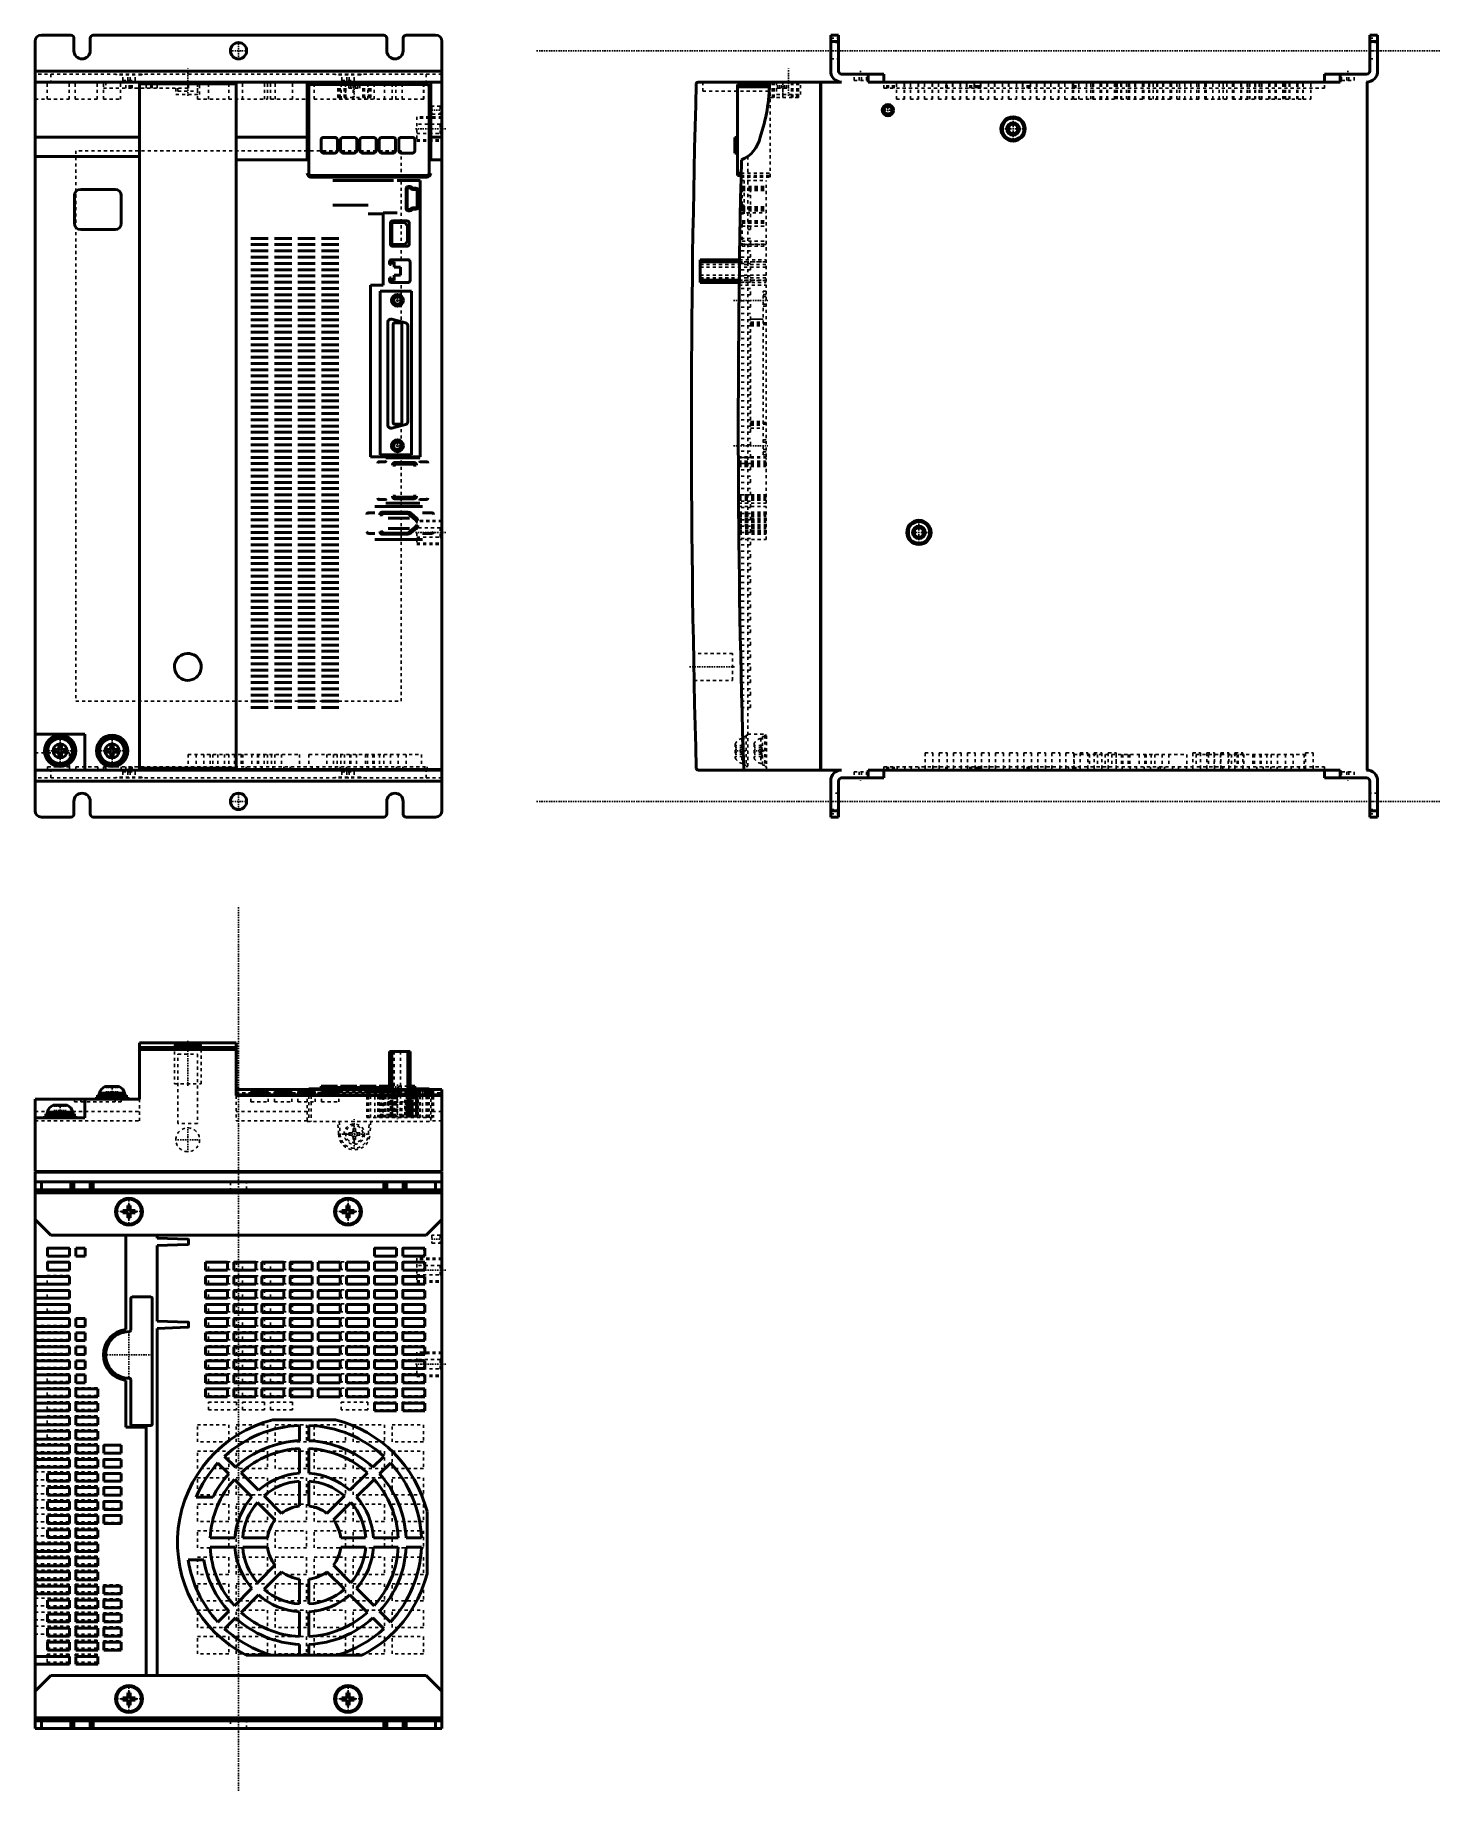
# Model space of a CAD drawing. Header units: millimetres. Extents: x 0 to 449, y 0 to 561.
import ezdxf

# ---------------------------------------------------------------- set-up
doc = ezdxf.new("R2010")
doc.units = ezdxf.units.MM
doc.linetypes.add('Center', pattern=[1.5, 0.45, -0.5, 0.05, -0.5])
doc.linetypes.add('Dashed', pattern=[2, 1, -1])
for name, color, linetype, lineweight in [('AM_4', 7, 'Continuous', 50), ('AM_6', 2, 'Continuous', 35), ('AM_7', 7, 'Center', 25), ('AM_9', 6, 'Dashed', 25)]:
    doc.layers.add(name, color=color, linetype=linetype, lineweight=lineweight)

# ---------------------------------------------------------------- blocks, each defined once
blk = doc.blocks.new('2_MFDLNA3SF_5_in_MFDLNA3SF_1100')
at = {"layer": 'AM_4'}
for p, q in [((64.21, 239.2), (33.33, 239.2)), ((33.33, 239.2), (33.33, 221.2)), ((33.33, 237.65), (64.21, 237.65)), ((33.33, 237.05), (64.21, 237.05)), ((64.21, 239.2), (64.21, 222.31)), ((113.25, 236.4), (113.25, 224.22)), ((113.25, 236.4), (119.85, 236.4)), ((113.95, 236.4), (113.95, 224.22)), ((119.15, 236.4), (119.15, 224.22)), ((119.85, 236.4), (119.85, 224.22)), ((26.83, 225.2), (22.33, 225.2)), ((91.4, 225.37), (96.6, 225.37)), ((91.4, 225.37), (91.4, 224.44)), ((92.2, 225.37), (92.2, 224.44)), ((95.8, 225.37), (95.8, 224.44)), ((96.6, 225.37), (96.6, 224.44)), ((97.6, 225.37), (102.8, 225.37)), ((97.6, 225.37), (97.6, 224.44)), ((98.4, 225.37), (98.4, 224.44)), ((102, 225.37), (102, 224.44)), ((102.8, 225.37), (102.8, 224.44)), ((103.8, 225.37), (109, 225.37)), ((103.8, 225.37), (103.8, 224.44)), ((104.6, 225.37), (104.6, 224.44)), ((108.2, 225.37), (108.2, 224.44)), ((109, 225.37), (109, 224.44)), ((110, 225.37), (113.25, 225.37)), ((110, 225.37), (110, 224.44)), ((110.8, 225.37), (110.8, 224.44)), ((119.85, 225.37), (121.4, 225.37)), ((120.6, 225.37), (120.6, 224.44)), ((121.4, 225.37), (121.4, 224.44)), ((0, 221.2), (0, 198)), ((0, 221.2), (33.33, 221.2)), ((10.23, 219.2), (5.73, 219.2)), ((15.88, 221.2), (15.88, 215.2)), ((19.58, 221.75), (19.58, 221.2)), ((29.58, 221.75), (19.58, 221.75)), ((19.98, 222.45), (19.98, 221.75)), ((29.18, 222.45), (19.98, 222.45)), ((20.58, 223.05), (20.58, 222.45)), ((28.58, 223.05), (20.58, 223.05)), ((28.58, 222.45), (28.58, 223.05)), ((29.18, 221.75), (29.18, 222.45)), ((29.58, 221.2), (29.58, 221.75)), ((64.21, 224.23), (74.52, 224.23)), ((130, 222.51), (64.21, 222.51)), ((130, 222.31), (64.21, 222.31)), ((82.02, 224.23), (68.98, 224.23)), ((68.98, 224.23), (74.52, 224.23)), ((74.52, 224.22), (68.98, 224.22)), ((68.98, 224.22), (74.52, 224.22)), ((74.52, 224.21), (68.98, 224.21)), ((68.98, 224.21), (74.52, 224.21)), ((74.52, 224.2), (68.98, 224.2)), ((68.98, 224.19), (74.52, 224.19)), ((74.52, 224.18), (68.98, 224.18)), ((68.98, 224.17), (74.52, 224.17)), ((74.52, 224.16), (68.98, 224.16)), ((68.98, 224.15), (74.52, 224.15)), ((74.52, 224.13), (68.98, 224.13)), ((68.98, 224.12), (74.52, 224.12)), ((74.52, 224.1), (68.98, 224.1)), ((68.98, 224.08), (74.52, 224.08)), ((74.52, 224.06), (68.98, 224.06)), ((68.98, 224.04), (74.52, 224.04)), ((74.52, 224.02), (68.98, 224.02)), ((68.98, 224), (74.52, 224)), ((74.52, 223.98), (68.98, 223.98)), ((68.98, 223.95), (74.52, 223.95)), ((74.52, 223.93), (68.98, 223.93)), ((68.98, 223.9), (74.52, 223.9)), ((74.52, 223.87), (68.98, 223.87)), ((68.98, 223.84), (74.52, 223.84)), ((74.52, 223.81), (68.98, 223.81)), ((68.98, 223.78), (74.52, 223.78)), ((74.52, 223.75), (68.98, 223.75)), ((68.98, 223.72), (74.52, 223.72)), ((74.52, 223.68), (68.98, 223.68)), ((68.98, 223.64), (74.52, 223.64)), ((74.52, 223.61), (68.98, 223.61)), ((68.98, 223.57), (74.52, 223.57)), ((74.52, 223.53), (68.98, 223.53)), ((68.98, 223.49), (74.52, 223.49)), ((74.52, 223.45), (68.98, 223.45)), ((68.98, 223.4), (74.52, 223.4)), ((74.52, 223.36), (68.98, 223.36)), ((68.98, 223.32), (74.52, 223.32)), ((74.52, 223.27), (68.98, 223.27)), ((68.98, 223.22), (74.52, 223.22)), ((74.52, 223.17), (68.98, 223.17)), ((68.98, 223.12), (74.52, 223.12)), ((74.52, 223.07), (68.98, 223.07)), ((89.52, 224.23), (76.48, 224.23)), ((76.48, 224.23), (82.02, 224.23)), ((82.02, 224.22), (76.48, 224.22)), ((76.48, 224.22), (82.02, 224.22)), ((82.02, 224.21), (76.48, 224.21)), ((76.48, 224.21), (82.02, 224.21)), ((82.02, 224.2), (76.48, 224.2)), ((76.48, 224.19), (82.02, 224.19)), ((82.02, 224.18), (76.48, 224.18)), ((76.48, 224.17), (82.02, 224.17)), ((82.02, 224.16), (76.48, 224.16)), ((76.48, 224.15), (82.02, 224.15)), ((82.02, 224.13), (76.48, 224.13)), ((76.48, 224.12), (82.02, 224.12)), ((82.02, 224.1), (76.48, 224.1)), ((76.48, 224.08), (82.02, 224.08)), ((82.02, 224.06), (76.48, 224.06)), ((76.48, 224.04), (82.02, 224.04)), ((82.02, 224.02), (76.48, 224.02)), ((76.48, 224), (82.02, 224)), ((82.02, 223.98), (76.48, 223.98)), ((76.48, 223.95), (82.02, 223.95)), ((82.02, 223.93), (76.48, 223.93)), ((76.48, 223.9), (82.02, 223.9)), ((82.02, 223.87), (76.48, 223.87)), ((76.48, 223.84), (82.02, 223.84)), ((82.02, 223.81), (76.48, 223.81)), ((76.48, 223.78), (82.02, 223.78)), ((82.02, 223.75), (76.48, 223.75)), ((76.48, 223.72), (82.02, 223.72)), ((82.02, 223.68), (76.48, 223.68)), ((76.48, 223.64), (82.02, 223.64)), ((82.02, 223.61), (76.48, 223.61)), ((76.48, 223.57), (82.02, 223.57)), ((82.02, 223.53), (76.48, 223.53)), ((76.48, 223.49), (82.02, 223.49)), ((82.02, 223.45), (76.48, 223.45)), ((76.48, 223.4), (82.02, 223.4)), ((82.02, 223.36), (76.48, 223.36)), ((76.48, 223.32), (82.02, 223.32)), ((82.02, 223.27), (76.48, 223.27)), ((76.48, 223.22), (82.02, 223.22)), ((82.02, 223.17), (76.48, 223.17)), ((76.48, 223.12), (82.02, 223.12)), ((82.02, 223.07), (76.48, 223.07)), ((97.02, 224.23), (83.98, 224.23)), ((83.98, 224.23), (89.52, 224.23)), ((89.52, 224.22), (83.98, 224.22)), ((83.98, 224.22), (89.52, 224.22)), ((89.52, 224.21), (83.98, 224.21)), ((83.98, 224.21), (89.52, 224.21)), ((89.52, 224.2), (83.98, 224.2)), ((83.98, 224.19), (89.52, 224.19)), ((89.52, 224.18), (83.98, 224.18)), ((83.98, 224.17), (89.52, 224.17)), ((89.52, 224.16), (83.98, 224.16)), ((83.98, 224.15), (89.52, 224.15)), ((89.52, 224.13), (83.98, 224.13)), ((83.98, 224.12), (89.52, 224.12)), ((89.52, 224.1), (83.98, 224.1)), ((83.98, 224.08), (89.52, 224.08)), ((89.52, 224.06), (83.98, 224.06)), ((83.98, 224.04), (89.52, 224.04)), ((89.52, 224.02), (83.98, 224.02)), ((83.98, 224), (89.52, 224)), ((89.52, 223.98), (83.98, 223.98)), ((83.98, 223.95), (89.52, 223.95)), ((89.52, 223.93), (83.98, 223.93)), ((83.98, 223.9), (89.52, 223.9)), ((89.52, 223.87), (83.98, 223.87)), ((83.98, 223.84), (89.52, 223.84)), ((89.52, 223.81), (83.98, 223.81)), ((83.98, 223.78), (89.52, 223.78)), ((89.52, 223.75), (83.98, 223.75)), ((83.98, 223.72), (89.52, 223.72)), ((89.52, 223.68), (83.98, 223.68)), ((83.98, 223.64), (89.52, 223.64)), ((89.52, 223.61), (83.98, 223.61)), ((83.98, 223.57), (89.52, 223.57)), ((89.52, 223.53), (83.98, 223.53)), ((83.98, 223.49), (89.52, 223.49)), ((89.52, 223.45), (83.98, 223.45)), ((83.98, 223.4), (89.52, 223.4)), ((89.52, 223.36), (83.98, 223.36)), ((83.98, 223.32), (89.52, 223.32)), ((89.52, 223.27), (83.98, 223.27)), ((83.98, 223.22), (89.52, 223.22)), ((89.52, 223.17), (83.98, 223.17)), ((83.98, 223.12), (89.52, 223.12)), ((89.52, 223.07), (83.98, 223.07)), ((87.46, 224.44), (113.25, 224.44)), ((87.46, 224.44), (87.46, 224.23)), ((88.26, 224.44), (88.26, 224.23)), ((107.22, 224.23), (91.48, 224.23)), ((91.48, 224.23), (97.02, 224.23)), ((97.02, 224.22), (91.48, 224.22)), ((91.48, 224.22), (97.02, 224.22)), ((97.02, 224.21), (91.48, 224.21)), ((91.48, 224.21), (97.02, 224.21)), ((97.02, 224.2), (91.48, 224.2)), ((91.48, 224.19), (97.02, 224.19)), ((97.02, 224.18), (91.48, 224.18)), ((91.48, 224.17), (97.02, 224.17)), ((97.02, 224.16), (91.48, 224.16)), ((91.48, 224.15), (97.02, 224.15)), ((97.02, 224.13), (91.48, 224.13)), ((91.48, 224.12), (97.02, 224.12)), ((97.02, 224.1), (91.48, 224.1)), ((91.48, 224.08), (97.02, 224.08)), ((97.02, 224.06), (91.48, 224.06)), ((91.48, 224.04), (97.02, 224.04)), ((97.02, 224.02), (91.48, 224.02)), ((91.48, 224), (97.02, 224)), ((97.02, 223.98), (91.48, 223.98)), ((91.48, 223.95), (97.02, 223.95)), ((97.02, 223.93), (91.48, 223.93)), ((91.48, 223.9), (97.02, 223.9)), ((97.02, 223.87), (91.48, 223.87)), ((91.48, 223.84), (97.02, 223.84)), ((97.02, 223.81), (91.48, 223.81)), ((91.48, 223.78), (97.02, 223.78)), ((97.02, 223.75), (91.48, 223.75)), ((91.48, 223.72), (97.02, 223.72)), ((97.02, 223.68), (91.48, 223.68)), ((91.48, 223.64), (97.02, 223.64)), ((97.02, 223.61), (91.48, 223.61)), ((91.48, 223.57), (97.02, 223.57)), ((97.02, 223.53), (91.48, 223.53)), ((91.48, 223.49), (97.02, 223.49)), ((97.02, 223.45), (91.48, 223.45)), ((91.48, 223.4), (97.02, 223.4)), ((97.02, 223.36), (91.48, 223.36)), ((91.48, 223.32), (97.02, 223.32)), ((97.02, 223.27), (91.48, 223.27)), ((91.48, 223.22), (97.02, 223.22)), ((97.02, 223.17), (91.48, 223.17)), ((91.48, 223.12), (97.02, 223.12)), ((97.02, 223.07), (91.48, 223.07)), ((106.55, 224.12), (106.55, 224.06)), ((108.6, 224.12), (106.55, 224.12)), ((106.55, 224.06), (108.6, 224.06)), ((107.22, 224.22), (123.02, 224.22)), ((123.8, 224.13), (108.6, 224.13)), ((108.6, 224.12), (108.6, 224.06)), ((108.6, 224.04), (123.8, 224.04)), ((110, 224.21), (110, 224.15)), ((111.9, 224.21), (110, 224.21)), ((110, 224.15), (111.9, 224.15)), ((110.2, 224.07), (110.2, 224.04)), ((121.96, 224.1), (110.57, 224.12)), ((111, 224.06), (121.96, 224.08)), ((111, 224.06), (111, 224.04)), ((111.4, 224.12), (111.4, 224.06)), ((121.56, 224.1), (111.4, 224.12)), ((111.4, 224.06), (121.56, 224.08)), ((111.9, 224.21), (111.9, 224.15)), ((112.1, 224.21), (112.1, 224.15)), ((122.9, 224.21), (112.1, 224.21)), ((112.1, 224.14), (122.9, 224.14)), ((119.7, 224.11), (112.8, 224.11)), ((112.8, 224.08), (112.8, 224.06)), ((112.8, 224.08), (119.7, 224.08)), ((114.2, 224.16), (114.2, 224.14)), ((121.43, 224.21), (114.7, 224.21)), ((115, 224.15), (115, 224.14)), ((115, 224.15), (121.1, 224.15)), ((115.5, 224.21), (115.5, 224.16)), ((120.6, 224.21), (115.5, 224.21)), ((115.5, 224.16), (120.6, 224.16)), ((118.69, 224.12), (118.69, 224.11)), ((119.09, 224.06), (119.09, 224.04)), ((119.68, 224.11), (119.68, 224.11)), ((119.85, 224.44), (125.94, 224.44)), ((120.08, 224.06), (120.08, 224.04)), ((120.6, 224.21), (120.6, 224.16)), ((121.1, 224.15), (121.1, 224.14)), ((121.56, 224.1), (121.56, 224.08)), ((121.9, 224.16), (121.9, 224.14)), ((121.96, 224.08), (121.96, 224.04)), ((122.3, 224.08), (122.3, 224.04)), ((122.9, 224.21), (122.9, 224.15)), ((125.5, 224.21), (122.9, 224.21)), ((130, 224.23), (123.02, 224.23)), ((123.1, 224.21), (123.1, 224.15)), ((123.1, 224.15), (125, 224.15)), ((123.8, 224.12), (123.8, 224.06)), ((126.8, 224.12), (123.8, 224.12)), ((123.8, 224.06), (126.8, 224.06)), ((125, 224.21), (125, 224.15)), ((125.14, 224.44), (125.14, 224.23)), ((125.94, 224.44), (125.94, 224.23)), ((126.8, 224.12), (126.8, 224.06)), ((130, 224.23), (130, 198)), ((0, 215.2), (15.88, 215.2)), ((2.98, 215.75), (2.98, 215.2)), ((12.98, 215.75), (2.98, 215.75)), ((3.38, 216.45), (3.38, 215.75)), ((12.58, 216.45), (3.38, 216.45)), ((3.98, 217.05), (3.98, 216.45)), ((11.98, 217.05), (3.98, 217.05)), ((11.98, 216.45), (11.98, 217.05)), ((12.58, 215.75), (12.58, 216.45)), ((12.98, 215.2), (12.98, 215.75)), ((0, 198), (130, 198)), ((0, 197.8), (0, 19.9)), ((0, 197.8), (130, 197.8)), ((13, 197.8), (13, 198)), ((117, 197.8), (117, 198)), ((119.15, 198), (119.15, 197.8)), ((119.85, 198), (119.85, 197.8)), ((130, 197.8), (130, 19.9)), ((0, 194.7), (130, 194.7)), ((130, 192.2), (0, 192.2)), ((130, 191.2), (0, 191.2)), ((2, 194.7), (2, 192.2)), ((11.4, 194.7), (11.4, 192.2)), ((12.4, 194.7), (12.4, 192.2)), ((17.6, 194.7), (17.6, 192.2)), ((18.6, 194.7), (18.6, 192.2)), ((111.4, 194.7), (111.4, 192.2)), ((112.4, 194.7), (112.4, 192.2)), ((117.6, 194.7), (117.6, 192.2)), ((118.6, 194.7), (118.6, 192.2)), ((128, 194.7), (128, 192.2)), ((28, 184.85), (28, 185.55)), ((28, 185.55), (29.65, 185.55)), ((29.65, 185.55), (29.65, 187.2)), ((29.65, 187.2), (30.35, 187.2)), ((30.35, 187.2), (30.35, 185.55)), ((30.35, 185.55), (32, 185.55)), ((32, 185.55), (32, 184.85)), ((98, 184.85), (98, 185.55)), ((98, 185.55), (99.65, 185.55)), ((99.65, 185.55), (99.65, 187.2)), ((99.65, 187.2), (100.35, 187.2)), ((100.35, 187.2), (100.35, 185.55)), ((100.35, 185.55), (102, 185.55)), ((102, 185.55), (102, 184.85)), ((0, 182.7), (5, 177.7)), ((29.65, 184.85), (28, 184.85)), ((29.65, 183.2), (29.65, 184.85)), ((30.35, 183.2), (29.65, 183.2)), ((32, 184.85), (30.35, 184.85)), ((30.35, 184.85), (30.35, 183.2)), ((99.65, 184.85), (98, 184.85)), ((99.65, 183.2), (99.65, 184.85)), ((100.35, 183.2), (99.65, 183.2)), ((100.35, 184.85), (100.35, 183.2)), ((102, 184.85), (100.35, 184.85)), ((125, 177.7), (130, 182.7)), ((125, 177.7), (5, 177.7)), ((29, 147.54), (29, 177.7)), ((39, 177.7), (39, 176.71)), ((39, 176.71), (48.84, 176.37)), ((48.84, 174.73), (39, 174.39)), ((39, 174.39), (39, 150.21)), ((49.03, 176.17), (49.03, 174.93)), ((4, 171), (4, 173.5)), ((4, 173.5), (11, 173.5)), ((11, 171), (4, 171)), ((4, 166.5), (4, 169)), ((4, 169), (11, 169)), ((11, 173.5), (11, 171)), ((11, 169), (11, 166.5)), ((13, 173.5), (16, 173.5)), ((13, 171), (13, 173.5)), ((16, 171), (13, 171)), ((16, 173.5), (16, 171)), ((54.5, 166.5), (54.5, 169)), ((54.5, 169), (61.5, 169)), ((61.5, 169), (61.5, 166.5)), ((63.5, 166.5), (63.5, 169)), ((63.5, 169), (70.5, 169)), ((70.5, 169), (70.5, 166.5)), ((72.5, 166.5), (72.5, 169)), ((72.5, 169), (79.5, 169)), ((79.5, 169), (79.5, 166.5)), ((81.5, 166.5), (81.5, 169)), ((81.5, 169), (88.5, 169)), ((88.5, 169), (88.5, 166.5)), ((90.5, 166.5), (90.5, 169)), ((90.5, 169), (97.5, 169)), ((97.5, 169), (97.5, 166.5)), ((99.5, 166.5), (99.5, 169)), ((99.5, 169), (106.5, 169)), ((106.5, 169), (106.5, 166.5)), ((108.5, 171), (108.5, 173.5)), ((108.5, 173.5), (115.5, 173.5)), ((115.5, 171), (108.5, 171)), ((108.5, 166.5), (108.5, 169)), ((108.5, 169), (115.5, 169)), ((115.5, 173.5), (115.5, 171)), ((115.5, 169), (115.5, 166.5)), ((117.5, 171), (117.5, 173.5)), ((117.5, 173.5), (124.5, 173.5)), ((124.5, 171), (117.5, 171)), ((117.5, 166.5), (117.5, 169)), ((117.5, 169), (124.5, 169)), ((124.5, 173.5), (124.5, 171)), ((124.5, 169), (124.5, 166.5)), ((0, 164.5), (11, 164.5)), ((11, 166.5), (4, 166.5)), ((11, 164.5), (11, 162)), ((61.5, 166.5), (54.5, 166.5)), ((54.5, 162), (54.5, 164.5)), ((54.5, 164.5), (61.5, 164.5)), ((61.5, 164.5), (61.5, 162)), ((70.5, 166.5), (63.5, 166.5)), ((63.5, 162), (63.5, 164.5)), ((63.5, 164.5), (70.5, 164.5)), ((70.5, 164.5), (70.5, 162)), ((79.5, 166.5), (72.5, 166.5)), ((72.5, 162), (72.5, 164.5)), ((72.5, 164.5), (79.5, 164.5)), ((79.5, 164.5), (79.5, 162)), ((88.5, 166.5), (81.5, 166.5)), ((81.5, 162), (81.5, 164.5)), ((81.5, 164.5), (88.5, 164.5)), ((88.5, 164.5), (88.5, 162)), ((97.5, 166.5), (90.5, 166.5)), ((90.5, 164.5), (97.5, 164.5)), ((90.5, 162), (90.5, 164.5)), ((97.5, 164.5), (97.5, 162)), ((106.5, 166.5), (99.5, 166.5)), ((99.5, 162), (99.5, 164.5)), ((99.5, 164.5), (106.5, 164.5)), ((106.5, 164.5), (106.5, 162)), ((115.5, 166.5), (108.5, 166.5)), ((108.5, 162), (108.5, 164.5)), ((108.5, 164.5), (115.5, 164.5)), ((115.5, 164.5), (115.5, 162)), ((124.5, 166.5), (117.5, 166.5)), ((117.5, 162), (117.5, 164.5)), ((117.5, 164.5), (124.5, 164.5)), ((124.5, 164.5), (124.5, 162)), ((11, 162), (0, 162)), ((0, 160), (11, 160)), ((11, 157.5), (0, 157.5)), ((11, 160), (11, 157.5)), ((30.55, 147.35), (30.55, 157.42)), ((31.05, 157.92), (36.95, 157.92)), ((37.45, 157.42), (37.45, 117.29)), ((61.5, 162), (54.5, 162)), ((54.5, 157.5), (54.5, 160)), ((54.5, 160), (61.5, 160)), ((61.5, 157.5), (54.5, 157.5)), ((61.5, 160), (61.5, 157.5)), ((70.5, 162), (63.5, 162)), ((63.5, 157.5), (63.5, 160)), ((63.5, 160), (70.5, 160)), ((70.5, 157.5), (63.5, 157.5)), ((70.5, 160), (70.5, 157.5)), ((79.5, 162), (72.5, 162)), ((72.5, 157.5), (72.5, 160)), ((72.5, 160), (79.5, 160)), ((79.5, 157.5), (72.5, 157.5)), ((79.5, 160), (79.5, 157.5)), ((88.5, 162), (81.5, 162)), ((81.5, 157.5), (81.5, 160)), ((81.5, 160), (88.5, 160)), ((88.5, 157.5), (81.5, 157.5)), ((88.5, 160), (88.5, 157.5)), ((97.5, 162), (90.5, 162)), ((90.5, 157.5), (90.5, 160)), ((90.5, 160), (97.5, 160)), ((97.5, 157.5), (90.5, 157.5)), ((97.5, 160), (97.5, 157.5)), ((106.5, 162), (99.5, 162)), ((99.5, 157.5), (99.5, 160)), ((99.5, 160), (106.5, 160)), ((106.5, 157.5), (99.5, 157.5)), ((106.5, 160), (106.5, 157.5)), ((115.5, 162), (108.5, 162)), ((108.5, 157.5), (108.5, 160)), ((108.5, 160), (115.5, 160)), ((115.5, 157.5), (108.5, 157.5)), ((115.5, 160), (115.5, 157.5)), ((124.5, 162), (117.5, 162)), ((117.5, 157.5), (117.5, 160)), ((117.5, 160), (124.5, 160)), ((124.5, 157.5), (117.5, 157.5)), ((124.5, 160), (124.5, 157.5)), ((0, 155.5), (11, 155.5)), ((11, 153), (0, 153)), ((11, 155.5), (11, 153)), ((54.5, 153), (54.5, 155.5)), ((54.5, 155.5), (61.5, 155.5)), ((61.5, 153), (54.5, 153)), ((61.5, 155.5), (61.5, 153)), ((63.5, 155.5), (70.5, 155.5)), ((63.5, 153), (63.5, 155.5)), ((70.5, 153), (63.5, 153)), ((70.5, 155.5), (70.5, 153)), ((72.5, 153), (72.5, 155.5)), ((72.5, 155.5), (79.5, 155.5)), ((79.5, 153), (72.5, 153)), ((79.5, 155.5), (79.5, 153)), ((81.5, 153), (81.5, 155.5)), ((81.5, 155.5), (88.5, 155.5)), ((88.5, 153), (81.5, 153)), ((88.5, 155.5), (88.5, 153)), ((90.5, 153), (90.5, 155.5)), ((90.5, 155.5), (97.5, 155.5)), ((97.5, 153), (90.5, 153)), ((97.5, 155.5), (97.5, 153)), ((99.5, 153), (99.5, 155.5)), ((99.5, 155.5), (106.5, 155.5)), ((106.5, 153), (99.5, 153)), ((106.5, 155.5), (106.5, 153)), ((108.5, 153), (108.5, 155.5)), ((108.5, 155.5), (115.5, 155.5)), ((115.5, 153), (108.5, 153)), ((115.5, 155.5), (115.5, 153)), ((117.5, 153), (117.5, 155.5)), ((117.5, 155.5), (124.5, 155.5)), ((124.5, 153), (117.5, 153)), ((124.5, 155.5), (124.5, 153)), ((0, 151), (11, 151)), ((11, 148.5), (0, 148.5)), ((0, 146.5), (11, 146.5)), ((11, 151), (11, 148.5)), ((11, 146.5), (11, 144)), ((13, 151), (16, 151)), ((13, 148.5), (13, 151)), ((16, 148.5), (13, 148.5)), ((13, 144), (13, 146.5)), ((13, 146.5), (16, 146.5)), ((16, 151), (16, 148.5)), ((16, 146.5), (16, 144)), ((39, 150.21), (48.84, 149.87)), ((48.84, 148.23), (39, 147.89)), ((39, 147.89), (39, 36.9)), ((49.03, 149.67), (49.03, 148.43)), ((54.5, 148.5), (54.5, 151)), ((54.5, 151), (61.5, 151)), ((61.5, 148.5), (54.5, 148.5)), ((54.5, 144), (54.5, 146.5)), ((54.5, 146.5), (61.5, 146.5)), ((61.5, 151), (61.5, 148.5)), ((61.5, 146.5), (61.5, 144)), ((63.5, 148.5), (63.5, 151)), ((63.5, 151), (70.5, 151)), ((70.5, 148.5), (63.5, 148.5)), ((63.5, 144), (63.5, 146.5)), ((63.5, 146.5), (70.5, 146.5)), ((70.5, 151), (70.5, 148.5)), ((70.5, 146.5), (70.5, 144)), ((72.5, 148.5), (72.5, 151)), ((72.5, 151), (79.5, 151)), ((79.5, 148.5), (72.5, 148.5)), ((72.5, 144), (72.5, 146.5)), ((72.5, 146.5), (79.5, 146.5)), ((79.5, 151), (79.5, 148.5)), ((79.5, 146.5), (79.5, 144)), ((81.5, 148.5), (81.5, 151)), ((81.5, 151), (88.5, 151)), ((88.5, 148.5), (81.5, 148.5)), ((81.5, 146.5), (88.5, 146.5)), ((81.5, 144), (81.5, 146.5)), ((88.5, 151), (88.5, 148.5)), ((88.5, 146.5), (88.5, 144)), ((90.5, 148.5), (90.5, 151)), ((90.5, 151), (97.5, 151)), ((97.5, 148.5), (90.5, 148.5)), ((90.5, 146.5), (97.5, 146.5)), ((90.5, 144), (90.5, 146.5)), ((97.5, 151), (97.5, 148.5)), ((97.5, 146.5), (97.5, 144)), ((99.5, 148.5), (99.5, 151)), ((99.5, 151), (106.5, 151)), ((106.5, 148.5), (99.5, 148.5)), ((99.5, 144), (99.5, 146.5)), ((99.5, 146.5), (106.5, 146.5)), ((106.5, 151), (106.5, 148.5)), ((106.5, 146.5), (106.5, 144)), ((108.5, 148.5), (108.5, 151)), ((108.5, 151), (115.5, 151)), ((115.5, 148.5), (108.5, 148.5)), ((108.5, 146.5), (115.5, 146.5)), ((108.5, 144), (108.5, 146.5)), ((115.5, 151), (115.5, 148.5)), ((115.5, 146.5), (115.5, 144)), ((117.5, 148.5), (117.5, 151)), ((117.5, 151), (124.5, 151)), ((124.5, 148.5), (117.5, 148.5)), ((117.5, 144), (117.5, 146.5)), ((117.5, 146.5), (124.5, 146.5)), ((124.5, 151), (124.5, 148.5)), ((124.5, 146.5), (124.5, 144)), ((11, 144), (0, 144)), ((0, 142), (11, 142)), ((11, 142), (11, 139.5)), ((16, 144), (13, 144)), ((13, 139.5), (13, 142)), ((13, 142), (16, 142)), ((16, 142), (16, 139.5)), ((61.5, 144), (54.5, 144)), ((54.5, 142), (61.5, 142)), ((54.5, 139.5), (54.5, 142)), ((61.5, 142), (61.5, 139.5)), ((70.5, 144), (63.5, 144)), ((63.5, 142), (70.5, 142)), ((63.5, 139.5), (63.5, 142)), ((70.5, 142), (70.5, 139.5)), ((79.5, 144), (72.5, 144)), ((72.5, 139.5), (72.5, 142)), ((72.5, 142), (79.5, 142)), ((79.5, 142), (79.5, 139.5)), ((88.5, 144), (81.5, 144)), ((81.5, 142), (88.5, 142)), ((81.5, 139.5), (81.5, 142)), ((88.5, 142), (88.5, 139.5)), ((97.5, 144), (90.5, 144)), ((90.5, 139.5), (90.5, 142)), ((90.5, 142), (97.5, 142)), ((97.5, 142), (97.5, 139.5)), ((106.5, 144), (99.5, 144)), ((99.5, 139.5), (99.5, 142)), ((99.5, 142), (106.5, 142)), ((106.5, 142), (106.5, 139.5)), ((115.5, 144), (108.5, 144)), ((108.5, 139.5), (108.5, 142)), ((108.5, 142), (115.5, 142)), ((115.5, 142), (115.5, 139.5)), ((124.5, 144), (117.5, 144)), ((117.5, 139.5), (117.5, 142)), ((117.5, 142), (124.5, 142)), ((124.5, 142), (124.5, 139.5)), ((11, 139.5), (0, 139.5)), ((0, 137.5), (11, 137.5)), ((11, 135), (0, 135)), ((11, 137.5), (11, 135)), ((16, 139.5), (13, 139.5)), ((13, 135), (13, 137.5)), ((13, 137.5), (16, 137.5)), ((16, 135), (13, 135)), ((16, 137.5), (16, 135)), ((61.5, 139.5), (54.5, 139.5)), ((54.5, 135), (54.5, 137.5)), ((54.5, 137.5), (61.5, 137.5)), ((61.5, 135), (54.5, 135)), ((61.5, 137.5), (61.5, 135)), ((70.5, 139.5), (63.5, 139.5)), ((63.5, 135), (63.5, 137.5)), ((63.5, 137.5), (70.5, 137.5)), ((70.5, 135), (63.5, 135)), ((70.5, 137.5), (70.5, 135)), ((79.5, 139.5), (72.5, 139.5)), ((72.5, 135), (72.5, 137.5)), ((72.5, 137.5), (79.5, 137.5)), ((79.5, 135), (72.5, 135)), ((79.5, 137.5), (79.5, 135)), ((88.5, 139.5), (81.5, 139.5)), ((81.5, 135), (81.5, 137.5)), ((81.5, 137.5), (88.5, 137.5)), ((88.5, 135), (81.5, 135)), ((88.5, 137.5), (88.5, 135)), ((97.5, 139.5), (90.5, 139.5)), ((90.5, 135), (90.5, 137.5)), ((90.5, 137.5), (97.5, 137.5)), ((97.5, 135), (90.5, 135)), ((97.5, 137.5), (97.5, 135)), ((106.5, 139.5), (99.5, 139.5)), ((99.5, 135), (99.5, 137.5)), ((99.5, 137.5), (106.5, 137.5)), ((106.5, 135), (99.5, 135)), ((106.5, 137.5), (106.5, 135)), ((115.5, 139.5), (108.5, 139.5)), ((108.5, 135), (108.5, 137.5)), ((108.5, 137.5), (115.5, 137.5)), ((115.5, 135), (108.5, 135)), ((115.5, 137.5), (115.5, 135)), ((124.5, 139.5), (117.5, 139.5)), ((117.5, 135), (117.5, 137.5)), ((117.5, 137.5), (124.5, 137.5)), ((124.5, 135), (117.5, 135)), ((124.5, 137.5), (124.5, 135)), ((0, 133), (11, 133)), ((11, 130.5), (0, 130.5)), ((11, 133), (11, 130.5)), ((13, 130.5), (13, 133)), ((13, 133), (16, 133)), ((16, 130.5), (13, 130.5)), ((16, 133), (16, 130.5)), ((29, 116.34), (29, 131.26)), ((30.55, 117.29), (30.55, 131.45)), ((54.5, 130.5), (54.5, 133)), ((54.5, 133), (61.5, 133)), ((61.5, 130.5), (54.5, 130.5)), ((61.5, 133), (61.5, 130.5)), ((63.5, 130.5), (63.5, 133)), ((63.5, 133), (70.5, 133)), ((70.5, 130.5), (63.5, 130.5)), ((70.5, 133), (70.5, 130.5)), ((72.5, 130.5), (72.5, 133)), ((72.5, 133), (79.5, 133)), ((79.5, 130.5), (72.5, 130.5)), ((79.5, 133), (79.5, 130.5)), ((81.5, 130.5), (81.5, 133)), ((81.5, 133), (88.5, 133)), ((88.5, 130.5), (81.5, 130.5)), ((88.5, 133), (88.5, 130.5)), ((90.5, 130.5), (90.5, 133)), ((90.5, 133), (97.5, 133)), ((97.5, 130.5), (90.5, 130.5)), ((97.5, 133), (97.5, 130.5)), ((99.5, 130.5), (99.5, 133)), ((99.5, 133), (106.5, 133)), ((106.5, 130.5), (99.5, 130.5)), ((106.5, 133), (106.5, 130.5)), ((108.5, 130.5), (108.5, 133)), ((108.5, 133), (115.5, 133)), ((115.5, 130.5), (108.5, 130.5)), ((115.5, 133), (115.5, 130.5)), ((117.5, 130.5), (117.5, 133)), ((117.5, 133), (124.5, 133)), ((124.5, 130.5), (117.5, 130.5)), ((124.5, 133), (124.5, 130.5)), ((0, 128.5), (11, 128.5)), ((11, 126), (0, 126)), ((0, 124), (11, 124)), ((11, 128.5), (11, 126)), ((11, 124), (11, 121.5)), ((13, 126), (13, 128.5)), ((13, 128.5), (20, 128.5)), ((20, 126), (13, 126)), ((13, 121.5), (13, 124)), ((13, 124), (20, 124)), ((20, 128.5), (20, 126)), ((20, 124), (20, 121.5)), ((54.5, 126), (54.5, 128.5)), ((54.5, 128.5), (61.5, 128.5)), ((61.5, 126), (54.5, 126)), ((61.5, 128.5), (61.5, 126)), ((63.5, 126), (63.5, 128.5)), ((63.5, 128.5), (70.5, 128.5)), ((70.5, 126), (63.5, 126)), ((70.5, 128.5), (70.5, 126)), ((72.5, 126), (72.5, 128.5)), ((72.5, 128.5), (79.5, 128.5)), ((79.5, 126), (72.5, 126)), ((79.5, 128.5), (79.5, 126)), ((81.5, 126), (81.5, 128.5)), ((81.5, 128.5), (88.5, 128.5)), ((88.5, 126), (81.5, 126)), ((88.5, 128.5), (88.5, 126)), ((90.5, 126), (90.5, 128.5)), ((90.5, 128.5), (97.5, 128.5)), ((97.5, 126), (90.5, 126)), ((97.5, 128.5), (97.5, 126)), ((99.5, 126), (99.5, 128.5)), ((99.5, 128.5), (106.5, 128.5)), ((106.5, 126), (99.5, 126)), ((106.5, 128.5), (106.5, 126)), ((108.5, 126), (108.5, 128.5)), ((108.5, 128.5), (115.5, 128.5)), ((115.5, 126), (108.5, 126)), ((108.5, 121.5), (108.5, 124)), ((108.5, 124), (115.5, 124)), ((115.5, 128.5), (115.5, 126)), ((115.5, 124), (115.5, 121.5)), ((117.5, 126), (117.5, 128.5)), ((117.5, 128.5), (124.5, 128.5)), ((124.5, 126), (117.5, 126)), ((117.5, 121.5), (117.5, 124)), ((117.5, 124), (124.5, 124)), ((124.5, 128.5), (124.5, 126)), ((124.5, 124), (124.5, 121.5)), ((11, 121.5), (0, 121.5)), ((0, 119.5), (11, 119.5)), ((11, 119.5), (11, 117)), ((20, 121.5), (13, 121.5)), ((13, 117), (13, 119.5)), ((13, 119.5), (20, 119.5)), ((20, 119.5), (20, 117)), ((76.02, 118.65), (95.98, 118.65)), ((115.5, 121.5), (108.5, 121.5)), ((124.5, 121.5), (117.5, 121.5)), ((11, 117), (0, 117)), ((0, 115), (11, 115)), ((11, 112.5), (0, 112.5)), ((11, 115), (11, 112.5)), ((20, 117), (13, 117)), ((13, 112.5), (13, 115)), ((13, 115), (20, 115)), ((20, 112.5), (13, 112.5)), ((20, 115), (20, 112.5)), ((35.5, 116.34), (29, 116.34)), ((36.95, 116.79), (31.05, 116.79)), ((35.5, 36.9), (35.5, 116.34)), ((84.5, 116.87), (84.5, 111.97)), ((87.5, 111.97), (87.5, 116.87)), ((0, 110.5), (11, 110.5)), ((11, 108), (0, 108)), ((11, 110.5), (11, 108)), ((13, 108), (13, 110.5)), ((13, 110.5), (20, 110.5)), ((20, 108), (13, 108)), ((20, 110.5), (20, 108)), ((22, 108), (22, 110.5)), ((22, 110.5), (27.5, 110.5)), ((27.5, 108), (22, 108)), ((27.5, 110.5), (27.5, 108)), ((64.03, 103.49), (60.57, 106.96)), ((84.5, 109.46), (84.5, 101.55)), ((87.5, 101.55), (87.5, 109.46)), ((111.43, 106.96), (107.97, 103.49)), ((0, 106), (11, 106)), ((11, 103.5), (0, 103.5)), ((4, 99), (4, 101.5)), ((4, 101.5), (11, 101.5)), ((11, 106), (11, 103.5)), ((11, 101.5), (11, 99)), ((13, 103.5), (13, 106)), ((13, 106), (20, 106)), ((20, 103.5), (13, 103.5)), ((13, 99), (13, 101.5)), ((13, 101.5), (20, 101.5)), ((20, 106), (20, 103.5)), ((20, 101.5), (20, 99)), ((22, 106), (27.5, 106)), ((22, 103.5), (22, 106)), ((27.5, 103.5), (22, 103.5)), ((22, 99), (22, 101.5)), ((22, 101.5), (27.5, 101.5)), ((27.5, 106), (27.5, 103.5)), ((27.5, 101.5), (27.5, 99)), ((58.44, 104.83), (61.91, 101.37)), ((71.4, 96.12), (65.8, 101.72)), ((106.2, 101.72), (100.6, 96.12)), ((110.09, 101.37), (113.56, 104.83)), ((11, 99), (4, 99)), ((4, 94.5), (4, 97)), ((4, 97), (11, 97)), ((11, 97), (11, 94.5)), ((20, 99), (13, 99)), ((13, 94.5), (13, 97)), ((13, 97), (20, 97)), ((20, 97), (20, 94.5)), ((27.5, 99), (22, 99)), ((22, 97), (27.5, 97)), ((22, 94.5), (22, 97)), ((27.5, 97), (27.5, 94.5)), ((63.68, 99.6), (69.28, 94)), ((84.5, 99.04), (84.5, 91.1)), ((87.5, 91.1), (87.5, 99.04)), ((102.72, 94), (108.32, 99.6)), ((11, 94.5), (4, 94.5)), ((4, 90), (4, 92.5)), ((4, 92.5), (11, 92.5)), ((11, 90), (4, 90)), ((11, 92.5), (11, 90)), ((20, 94.5), (13, 94.5)), ((13, 90), (13, 92.5)), ((13, 92.5), (20, 92.5)), ((20, 90), (13, 90)), ((20, 92.5), (20, 90)), ((27.5, 94.5), (22, 94.5)), ((22, 90), (22, 92.5)), ((22, 92.5), (27.5, 92.5)), ((27.5, 90), (22, 90)), ((27.5, 92.5), (27.5, 90)), ((56.8, 93.9), (51.42, 93.9)), ((71.05, 92.23), (76.66, 86.62)), ((78.78, 88.74), (73.17, 94.35)), ((98.83, 94.35), (93.22, 88.74)), ((95.34, 86.62), (100.95, 92.23)), ((4, 85.5), (4, 88)), ((4, 88), (11, 88)), ((11, 85.5), (4, 85.5)), ((11, 88), (11, 85.5)), ((13, 85.5), (13, 88)), ((13, 88), (20, 88)), ((20, 85.5), (13, 85.5)), ((20, 88), (20, 85.5)), ((22, 85.5), (22, 88)), ((22, 88), (27.5, 88)), ((27.5, 85.5), (22, 85.5)), ((27.5, 88), (27.5, 85.5)), ((125.25, 89.38), (125.25, 69.42)), ((0, 79), (11, 79)), ((4, 81), (4, 83.5)), ((4, 83.5), (11, 83.5)), ((11, 81), (4, 81)), ((11, 83.5), (11, 81)), ((11, 79), (11, 76.5)), ((13, 81), (13, 83.5)), ((13, 83.5), (20, 83.5)), ((20, 81), (13, 81)), ((13, 76.5), (13, 79)), ((13, 79), (20, 79)), ((20, 83.5), (20, 81)), ((20, 79), (20, 76.5)), ((63.85, 80.9), (55.94, 80.9)), ((74.3, 80.9), (66.36, 80.9)), ((105.64, 80.9), (97.7, 80.9)), ((116.06, 80.9), (108.15, 80.9)), ((123.47, 80.9), (118.57, 80.9)), ((11, 76.5), (0, 76.5)), ((0, 74.5), (11, 74.5)), ((11, 74.5), (11, 72)), ((20, 76.5), (13, 76.5)), ((13, 72), (13, 74.5)), ((13, 74.5), (20, 74.5)), ((20, 74.5), (20, 72)), ((48.91, 73.9), (53.87, 73.9)), ((55.94, 77.9), (63.85, 77.9)), ((66.36, 77.9), (74.3, 77.9)), ((97.7, 77.9), (105.64, 77.9)), ((108.15, 77.9), (116.06, 77.9)), ((118.57, 77.9), (123.47, 77.9)), ((11, 72), (0, 72)), ((0, 70), (11, 70)), ((11, 67.5), (0, 67.5)), ((11, 70), (11, 67.5)), ((20, 72), (13, 72)), ((13, 67.5), (13, 70)), ((13, 70), (20, 70)), ((20, 67.5), (13, 67.5)), ((20, 70), (20, 67.5)), ((76.66, 72.18), (71.05, 66.57)), ((73.17, 64.45), (78.78, 70.06)), ((84.5, 67.7), (84.5, 59.76)), ((87.5, 59.76), (87.5, 67.7)), ((93.22, 70.06), (98.83, 64.45)), ((100.95, 66.57), (95.34, 72.18)), ((0, 65.5), (11, 65.5)), ((11, 63), (0, 63)), ((11, 65.5), (11, 63)), ((13, 63), (13, 65.5)), ((13, 65.5), (20, 65.5)), ((20, 63), (13, 63)), ((20, 65.5), (20, 63)), ((22, 63), (22, 65.5)), ((22, 65.5), (27.5, 65.5)), ((27.5, 63), (22, 63)), ((27.5, 65.5), (27.5, 63)), ((69.28, 64.8), (63.68, 59.2)), ((65.8, 57.08), (71.4, 62.68)), ((100.6, 62.68), (106.2, 57.08)), ((108.32, 59.2), (102.72, 64.8)), ((4, 58.5), (4, 61)), ((4, 61), (11, 61)), ((11, 58.5), (4, 58.5)), ((4, 54), (4, 56.5)), ((4, 56.5), (11, 56.5)), ((11, 61), (11, 58.5)), ((11, 56.5), (11, 54)), ((13, 58.5), (13, 61)), ((13, 61), (20, 61)), ((20, 58.5), (13, 58.5)), ((13, 54), (13, 56.5)), ((13, 56.5), (20, 56.5)), ((20, 61), (20, 58.5)), ((20, 56.5), (20, 54)), ((22, 58.5), (22, 61)), ((22, 61), (27.5, 61)), ((27.5, 58.5), (22, 58.5)), ((22, 54), (22, 56.5)), ((22, 56.5), (27.5, 56.5)), ((27.5, 61), (27.5, 58.5)), ((27.5, 56.5), (27.5, 54)), ((61.91, 57.43), (58.44, 53.97)), ((84.5, 57.25), (84.5, 49.34)), ((87.5, 49.34), (87.5, 57.25)), ((113.56, 53.97), (110.09, 57.43)), ((11, 54), (4, 54)), ((4, 49.5), (4, 52)), ((4, 52), (11, 52)), ((11, 52), (11, 49.5)), ((20, 54), (13, 54)), ((13, 49.5), (13, 52)), ((13, 52), (20, 52)), ((20, 52), (20, 49.5)), ((27.5, 54), (22, 54)), ((22, 49.5), (22, 52)), ((22, 52), (27.5, 52)), ((27.5, 52), (27.5, 49.5)), ((60.57, 51.84), (64.03, 55.31)), ((107.97, 55.31), (111.43, 51.84)), ((11, 49.5), (4, 49.5)), ((4, 45), (4, 47.5)), ((4, 47.5), (11, 47.5)), ((11, 45), (4, 45)), ((11, 47.5), (11, 45)), ((20, 49.5), (13, 49.5)), ((13, 45), (13, 47.5)), ((13, 47.5), (20, 47.5)), ((20, 45), (13, 45)), ((20, 47.5), (20, 45)), ((27.5, 49.5), (22, 49.5)), ((22, 45), (22, 47.5)), ((22, 47.5), (27.5, 47.5)), ((27.5, 45), (22, 45)), ((27.5, 47.5), (27.5, 45)), ((84.5, 46.83), (84.5, 43.4)), ((87.5, 43.4), (87.5, 46.83)), ((0, 43), (11, 43)), ((11, 40.5), (0, 40.5)), ((11, 43), (11, 40.5)), ((13, 40.5), (13, 43)), ((13, 43), (20, 43)), ((20, 40.5), (13, 40.5)), ((20, 43), (20, 40.5)), ((104.55, 43.4), (67.45, 43.4)), ((5, 36.9), (0, 31.9)), ((125, 36.9), (5, 36.9)), ((130, 31.9), (125, 36.9)), ((28, 29.75), (29.65, 29.75)), ((28, 29.05), (28, 29.75)), ((29.65, 29.05), (28, 29.05)), ((29.65, 29.75), (29.65, 31.4)), ((29.65, 31.4), (30.35, 31.4)), ((29.65, 27.4), (29.65, 29.05)), ((30.35, 31.4), (30.35, 29.75)), ((30.35, 29.75), (32, 29.75)), ((30.35, 29.05), (30.35, 27.4)), ((32, 29.05), (30.35, 29.05)), ((32, 29.75), (32, 29.05)), ((98, 29.05), (98, 29.75)), ((98, 29.75), (99.65, 29.75)), ((99.65, 29.05), (98, 29.05)), ((99.65, 29.75), (99.65, 31.4)), ((99.65, 31.4), (100.35, 31.4)), ((99.65, 27.4), (99.65, 29.05)), ((100.35, 31.4), (100.35, 29.75)), ((100.35, 29.75), (102, 29.75)), ((100.35, 29.05), (100.35, 27.4)), ((102, 29.05), (100.35, 29.05)), ((102, 29.75), (102, 29.05)), ((130, 23.4), (0, 23.4)), ((30.35, 27.4), (29.65, 27.4)), ((100.35, 27.4), (99.65, 27.4)), ((0, 22.4), (130, 22.4)), ((130, 19.9), (0, 19.9)), ((2, 22.4), (2, 19.9)), ((11.4, 22.4), (11.4, 19.9)), ((12.4, 22.4), (12.4, 19.9)), ((17.6, 22.4), (17.6, 19.9)), ((18.6, 22.4), (18.6, 19.9)), ((111.4, 22.4), (111.4, 19.9)), ((112.4, 22.4), (112.4, 19.9)), ((117.6, 22.4), (117.6, 19.9)), ((118.6, 22.4), (118.6, 19.9)), ((128, 22.4), (128, 19.9))]:
    blk.add_line(p, q, dxfattribs=at)
for points in [[(44.5, 238.43), (44.56, 238.45), (44.74, 238.46), (45.04, 238.47), (45.44, 238.48), (45.94, 238.49), (46.52, 238.5), (47.17, 238.51), (47.86, 238.51), (48.57, 238.52), (49.3, 238.51), (50.01, 238.51), (50.68, 238.51), (51.31, 238.5), (51.86, 238.49), (52.32, 238.48), (52.69, 238.47), (52.94, 238.45), (53.08, 238.44), (53.1, 238.43)], [(53.1, 238.43), (53.09, 238.43), (52.98, 238.41), (52.76, 238.4), (52.42, 238.38), (51.98, 238.37), (51.45, 238.36), (50.84, 238.35), (50.18, 238.35), (49.48, 238.34), (48.75, 238.34), (48.03, 238.34), (47.33, 238.35), (46.68, 238.35), (46.08, 238.36), (45.56, 238.37), (45.13, 238.39), (44.81, 238.4), (44.6, 238.41), (44.5, 238.43)], [(106.55, 224.12), (106.38, 224.12), (106.24, 224.12), (106.13, 224.12), (106.06, 224.12), (106.05, 224.12)], [(106.05, 224.07), (106.08, 224.06), (106.16, 224.06), (106.28, 224.06), (106.44, 224.06), (106.55, 224.06)], [(110, 224.21), (109.83, 224.21), (109.69, 224.21), (109.58, 224.21), (109.51, 224.21), (109.5, 224.21)], [(109.5, 224.15), (109.53, 224.15), (109.61, 224.15), (109.73, 224.15), (109.89, 224.15), (110, 224.15)], [(110.57, 224.12), (110.5, 224.12), (110.32, 224.12), (110.22, 224.12), (110.2, 224.11)], [(110.2, 224.07), (110.25, 224.06), (110.38, 224.06), (110.58, 224.06), (110.82, 224.06), (111, 224.06)], [(111.4, 224.12), (111.14, 224.12), (110.9, 224.12), (110.72, 224.11), (110.62, 224.11), (110.6, 224.11)], [(110.6, 224.07), (110.65, 224.07), (110.78, 224.06), (110.98, 224.06), (111.22, 224.06), (111.4, 224.06)], [(111.9, 224.21), (111.97, 224.21), (112.02, 224.21), (112.07, 224.21), (112.1, 224.21), (112.1, 224.21)], [(112.1, 224.15), (112.09, 224.15), (112.06, 224.15), (112.01, 224.15), (111.94, 224.15), (111.9, 224.15)], [(114.7, 224.21), (114.5, 224.21), (114.32, 224.21), (114.22, 224.21), (114.2, 224.21)], [(114.2, 224.16), (114.25, 224.16), (114.38, 224.15), (114.58, 224.15), (114.82, 224.15), (115, 224.15)], [(115.5, 224.21), (115.24, 224.21), (115, 224.21), (114.82, 224.21), (114.72, 224.21), (114.7, 224.21)], [(114.7, 224.16), (114.75, 224.16), (114.88, 224.16), (115.08, 224.16), (115.32, 224.16), (115.5, 224.16)], [(121.4, 224.21), (121.35, 224.21), (121.22, 224.21), (121.02, 224.21), (120.78, 224.21), (120.6, 224.21)], [(120.6, 224.16), (120.86, 224.16), (121.1, 224.16), (121.28, 224.16), (121.38, 224.16), (121.4, 224.16)], [(121.1, 224.15), (121.36, 224.15), (121.6, 224.15), (121.78, 224.15), (121.88, 224.16), (121.9, 224.16)], [(121.9, 224.21), (121.85, 224.21), (121.72, 224.21), (121.52, 224.21), (121.43, 224.21)], [(121.9, 224.09), (121.84, 224.1), (121.68, 224.1), (121.56, 224.1)], [(121.56, 224.08), (121.77, 224.08), (121.88, 224.09), (121.9, 224.09)], [(122.3, 224.1), (122.24, 224.1), (122.08, 224.1), (121.96, 224.1)], [(121.96, 224.08), (122.17, 224.08), (122.28, 224.08), (122.3, 224.08)], [(123.1, 224.15), (123.03, 224.15), (122.98, 224.15), (122.93, 224.15), (122.9, 224.15), (122.9, 224.15)], [(125, 224.15), (125.17, 224.15), (125.31, 224.15), (125.42, 224.15), (125.49, 224.15), (125.5, 224.15)], [(127.3, 224.12), (127.27, 224.12), (127.19, 224.12), (127.07, 224.12), (126.91, 224.12), (126.8, 224.12)], [(126.8, 224.06), (126.97, 224.06), (127.11, 224.06), (127.22, 224.06), (127.29, 224.06), (127.3, 224.07)]]:
    blk.add_lwpolyline(points, dxfattribs=at)
for centre, radius in [((30, 185.2), 4.3), ((30, 185.2), 4), ((100, 185.2), 4.3), ((100, 185.2), 4), ((30, 29.4), 4.3), ((100, 29.4), 4.3), ((30, 29.4), 4), ((100, 29.4), 4)]:
    blk.add_circle(centre, radius, dxfattribs=at)
for centre, radius, start, end in [((23.47, 222.48), 2.95, 112.8217, 168.8904), ((25.69, 222.48), 2.95, 11.1096, 67.1783), ((6.87, 216.48), 2.95, 112.8217, 168.8904), ((9.09, 216.48), 2.95, 11.1096, 67.1783), ((48.83, 176.17), 0.2, 0, 88), ((48.83, 174.93), 0.2, 272, 0), ((31.05, 157.42), 0.5, 90, 180), ((36.95, 157.42), 0.5, 0, 90), ((30, 139.4), 8.2, 97.0047, 262.9953), ((30, 139.4), 7.45, 89.6396, 270.3604), ((30.05, 147.35), 0.5, 269.6396, 0), ((48.83, 149.67), 0.2, 0, 88), ((48.83, 148.43), 0.2, 272, 0), ((30.05, 131.45), 0.5, 0, 90.3604), ((86, 79.4), 40.5, 104.2721, 242.734), ((86, 79.4), 40.5, 14.2721, 75.7279), ((31.05, 117.29), 0.5, 180, 270), ((36.95, 117.29), 0.5, 270, 0), ((86, 79.4), 37.5, 92.2924, 132.7076), ((86, 79.4), 37.5, 47.2924, 87.7076), ((86, 79.4), 32.6, 92.6372, 132.3628), ((86, 79.4), 30.1, 92.8565, 132.1435), ((86, 79.4), 32.6, 47.6372, 87.3628), ((86, 79.4), 30.1, 47.8565, 87.1435), ((86, 79.4), 37.5, 137.2924, 157.2528), ((86, 79.4), 32.6, 137.6372, 153.5904), ((86, 79.4), 22.2, 93.8743, 131.1257), ((86, 79.4), 22.2, 48.8743, 86.1257), ((86, 79.4), 32.6, 2.6372, 42.3628), ((86, 79.4), 37.5, 2.2924, 42.7076), ((86, 79.4), 30.1, 137.8565, 177.1435), ((86, 79.4), 19.7, 94.3668, 130.6332), ((86, 79.4), 19.7, 49.3668, 85.6332), ((86, 79.4), 30.1, 2.8565, 42.1435), ((86, 79.4), 22.2, 138.8743, 176.1257), ((86, 79.4), 19.7, 139.3668, 175.6332), ((86, 79.4), 11.8, 97.3031, 127.6969), ((86, 79.4), 11.8, 52.3031, 82.6969), ((86, 79.4), 19.7, 4.3668, 40.6332), ((86, 79.4), 22.2, 3.8743, 41.1257), ((86, 79.4), 11.8, 142.3031, 172.6969), ((86, 79.4), 11.8, 7.3031, 37.6969), ((86, 79.4), 37.5, 188.4338, 222.7076), ((86, 79.4), 32.6, 189.7129, 222.3628), ((86, 79.4), 30.1, 182.8565, 222.1435), ((86, 79.4), 22.2, 183.8743, 221.1257), ((86, 79.4), 19.7, 184.3668, 220.6332), ((86, 79.4), 11.8, 187.3031, 217.6969), ((86, 79.4), 11.8, 322.3031, 352.6969), ((86, 79.4), 19.7, 319.3668, 355.6332), ((86, 79.4), 22.2, 318.8743, 356.1257), ((86, 79.4), 30.1, 317.8565, 357.1435), ((86, 79.4), 32.6, 317.6372, 357.3628), ((86, 79.4), 37.5, 317.2924, 357.7076), ((86, 79.4), 11.8, 232.3031, 262.6969), ((86, 79.4), 11.8, 277.3031, 307.6969), ((86, 79.4), 40.5, 297.266, 345.7279), ((86, 79.4), 22.2, 228.8743, 266.1257), ((86, 79.4), 19.7, 229.3668, 265.6332), ((86, 79.4), 19.7, 274.3668, 310.6332), ((86, 79.4), 22.2, 273.8743, 311.1257), ((86, 79.4), 30.1, 227.8565, 267.1435), ((86, 79.4), 30.1, 272.8565, 312.1435), ((86, 79.4), 37.5, 227.2924, 253.7398), ((86, 79.4), 32.6, 227.6372, 267.3628), ((86, 79.4), 32.6, 272.6372, 312.3628), ((86, 79.4), 37.5, 286.2602, 312.7076)]:
    blk.add_arc(centre, radius, start, end, dxfattribs=at)
at = {"layer": 'AM_7'}
for p, q in [((65, 0), (65, 283.06)), ((48.8, 225.41), (48.8, 239.99)), ((24.58, 225.4), (24.58, 221)), ((115.8, 225.8), (115.8, 214.8)), ((7.98, 219.4), (7.98, 215)), ((102, 205.28), (102, 214.73)), ((44.78, 208.17), (52.76, 208.17)), ((48.77, 204.18), (48.77, 212.16)), ((97.28, 210), (106.72, 210)), ((30, 180.69), (30, 189.72)), ((100, 180.69), (100, 189.72)), ((25.48, 185.2), (34.52, 185.2)), ((95.48, 185.2), (104.52, 185.2)), ((126.64, 176.4), (130.16, 176.4)), ((121.55, 166.5), (131.45, 166.5)), ((30, 131.58), (30, 147.22)), ((22.18, 139.4), (37.82, 139.4)), ((121.55, 136.4), (131.45, 136.4)), ((30, 24.88), (30, 33.91)), ((100, 24.88), (100, 33.91)), ((25.48, 29.4), (34.52, 29.4)), ((95.48, 29.4), (104.52, 29.4))]:
    blk.add_line(p, q, dxfattribs=at)
at = {"layer": 'AM_9'}
for p, q in [((44.5, 238.43), (44.5, 226.07)), ((53.1, 226.07), (53.1, 238.43)), ((113.75, 236.4), (113.75, 215.3)), ((114.75, 236.4), (114.75, 215.3)), ((116.75, 236.4), (116.75, 215.3)), ((45.65, 213.37), (45.65, 235.56)), ((45.65, 235.56), (51.89, 235.56)), ((51.89, 235.56), (51.89, 213.37)), ((22.83, 222.7), (22.83, 225.2)), ((23.48, 222.7), (23.48, 225.2)), ((24.18, 222.7), (24.18, 225.2)), ((24.98, 222.7), (24.98, 225.2)), ((25.68, 222.7), (25.68, 225.2)), ((26.33, 222.7), (26.33, 225.2)), ((44.5, 226.07), (53.1, 226.07)), ((113.25, 225.37), (115.2, 225.37)), ((114.4, 225.37), (114.4, 224.44)), ((115.2, 225.37), (115.2, 224.44)), ((116.2, 225.37), (119.85, 225.37)), ((116.2, 225.37), (116.2, 224.44)), ((117, 225.37), (117, 224.44)), ((6.23, 216.7), (6.23, 219.2)), ((6.88, 216.7), (6.88, 219.2)), ((7.58, 216.7), (7.58, 219.2)), ((8.38, 216.7), (8.38, 219.2)), ((9.08, 216.7), (9.08, 219.2)), ((9.73, 216.7), (9.73, 219.2)), ((12.57, 220.3), (12.57, 221.2)), ((12.57, 220.3), (27.54, 220.3)), ((14.57, 220.3), (14.57, 221.2)), ((22.83, 222.7), (26.33, 222.7)), ((25.54, 220.3), (25.54, 221.2)), ((27.54, 220.3), (27.54, 221.2)), ((33.33, 221.2), (33.33, 214.27)), ((64.21, 223.19), (86.96, 223.19)), ((64.21, 222.31), (64.21, 214.27)), ((68.98, 224.23), (68.98, 224.23)), ((68.98, 224.22), (68.98, 224.22)), ((68.98, 224.21), (68.98, 224.21)), ((68.98, 224.21), (74.52, 224.21)), ((68.98, 224.19), (68.98, 224.2)), ((68.98, 224.19), (74.52, 224.19)), ((68.98, 224.17), (68.98, 224.18)), ((68.98, 224.17), (74.52, 224.17)), ((68.98, 224.15), (68.98, 224.16)), ((68.98, 224.15), (74.52, 224.15)), ((68.98, 224.12), (68.98, 224.13)), ((68.98, 224.12), (74.52, 224.12)), ((68.98, 224.08), (68.98, 224.1)), ((68.98, 224.08), (74.52, 224.08)), ((68.98, 224.04), (68.98, 224.06)), ((68.98, 224.04), (74.52, 224.04)), ((68.98, 224), (68.98, 224.02)), ((68.98, 224), (74.52, 224)), ((68.98, 223.95), (68.98, 223.98)), ((68.98, 223.95), (74.52, 223.95)), ((68.98, 223.9), (68.98, 223.93)), ((68.98, 223.9), (74.52, 223.9)), ((68.98, 223.84), (68.98, 223.87)), ((68.98, 223.84), (74.52, 223.84)), ((68.98, 223.78), (68.98, 223.81)), ((68.98, 223.78), (74.52, 223.78)), ((68.98, 223.72), (68.98, 223.75)), ((68.98, 223.71), (74.52, 223.71)), ((68.98, 223.64), (68.98, 223.68)), ((68.98, 223.57), (68.98, 223.61)), ((68.98, 223.49), (68.98, 223.53)), ((68.98, 223.4), (68.98, 223.45)), ((68.98, 223.32), (68.98, 223.36)), ((68.98, 223.22), (68.98, 223.27)), ((68.98, 223.12), (68.98, 223.17)), ((68.98, 220.3), (68.98, 223.07)), ((68.98, 220.3), (74.52, 220.3)), ((74.52, 224.23), (74.52, 224.23)), ((74.52, 224.22), (74.52, 224.22)), ((74.52, 224.21), (74.52, 224.21)), ((74.52, 224.19), (74.52, 224.2)), ((74.52, 224.17), (74.52, 224.18)), ((74.52, 224.15), (74.52, 224.16)), ((74.52, 224.12), (74.52, 224.13)), ((74.52, 224.08), (74.52, 224.1)), ((74.52, 224.04), (74.52, 224.06)), ((74.52, 224), (74.52, 224.02)), ((74.52, 223.95), (74.52, 223.98)), ((74.52, 223.9), (74.52, 223.93)), ((74.52, 223.84), (74.52, 223.87)), ((74.52, 223.78), (74.52, 223.81)), ((74.52, 223.72), (74.52, 223.75)), ((74.52, 223.64), (74.52, 223.68)), ((74.52, 223.57), (74.52, 223.61)), ((74.52, 223.49), (74.52, 223.53)), ((74.52, 223.4), (74.52, 223.45)), ((74.52, 223.32), (74.52, 223.36)), ((74.52, 223.22), (74.52, 223.27)), ((74.52, 223.12), (74.52, 223.17)), ((74.52, 220.3), (74.52, 223.07)), ((76.48, 224.23), (76.48, 224.23)), ((76.48, 224.22), (76.48, 224.22)), ((76.48, 224.21), (76.48, 224.21)), ((76.48, 224.21), (82.02, 224.21)), ((76.48, 224.19), (76.48, 224.2)), ((76.48, 224.19), (82.02, 224.19)), ((76.48, 224.17), (76.48, 224.18)), ((76.48, 224.17), (82.02, 224.17)), ((76.48, 224.15), (76.48, 224.16)), ((76.48, 224.15), (82.02, 224.15)), ((76.48, 224.12), (76.48, 224.13)), ((76.48, 224.12), (82.02, 224.12)), ((76.48, 224.08), (76.48, 224.1)), ((76.48, 224.08), (82.02, 224.08)), ((76.48, 224.04), (76.48, 224.06)), ((76.48, 224.04), (82.02, 224.04)), ((76.48, 224), (76.48, 224.02)), ((76.48, 224), (82.02, 224)), ((76.48, 223.95), (76.48, 223.98)), ((76.48, 223.95), (82.02, 223.95)), ((76.48, 223.9), (76.48, 223.93)), ((76.48, 223.9), (82.02, 223.9)), ((76.48, 223.84), (76.48, 223.87)), ((76.48, 223.84), (82.02, 223.84)), ((76.48, 223.78), (76.48, 223.81)), ((76.48, 223.78), (82.02, 223.78)), ((76.48, 223.72), (76.48, 223.75)), ((76.48, 223.71), (82.02, 223.71)), ((76.48, 223.64), (76.48, 223.68)), ((76.48, 223.57), (76.48, 223.61)), ((76.48, 223.49), (76.48, 223.53)), ((76.48, 223.4), (76.48, 223.45)), ((76.48, 223.32), (76.48, 223.36)), ((76.48, 223.22), (76.48, 223.27)), ((76.48, 223.12), (76.48, 223.17)), ((76.48, 220.3), (76.48, 223.07)), ((76.48, 220.3), (82.02, 220.3)), ((82.02, 224.23), (82.02, 224.23)), ((82.02, 224.22), (82.02, 224.22)), ((82.02, 224.21), (82.02, 224.21)), ((82.02, 224.19), (82.02, 224.2)), ((82.02, 224.17), (82.02, 224.18)), ((82.02, 224.15), (82.02, 224.16)), ((82.02, 224.12), (82.02, 224.13)), ((82.02, 224.08), (82.02, 224.1)), ((82.02, 224.04), (82.02, 224.06)), ((82.02, 224), (82.02, 224.02)), ((82.02, 223.95), (82.02, 223.98)), ((82.02, 223.9), (82.02, 223.93)), ((82.02, 223.84), (82.02, 223.87)), ((82.02, 223.78), (82.02, 223.81)), ((82.02, 223.72), (82.02, 223.75)), ((82.02, 223.64), (82.02, 223.68)), ((82.02, 223.57), (82.02, 223.61)), ((82.02, 223.49), (82.02, 223.53)), ((82.02, 223.4), (82.02, 223.45)), ((82.02, 223.32), (82.02, 223.36)), ((82.02, 223.22), (82.02, 223.27)), ((82.02, 223.12), (82.02, 223.17)), ((82.02, 220.3), (82.02, 223.07)), ((83.98, 224.23), (83.98, 224.23)), ((83.98, 224.22), (83.98, 224.22)), ((83.98, 224.21), (83.98, 224.21)), ((83.98, 224.21), (89.52, 224.21)), ((83.98, 224.19), (83.98, 224.2)), ((83.98, 224.19), (89.52, 224.19)), ((83.98, 224.17), (83.98, 224.18)), ((83.98, 224.17), (89.52, 224.17)), ((83.98, 224.15), (83.98, 224.16)), ((83.98, 224.15), (89.52, 224.15)), ((83.98, 224.12), (83.98, 224.13)), ((83.98, 224.12), (89.52, 224.12)), ((83.98, 224.08), (83.98, 224.1)), ((83.98, 224.08), (89.52, 224.08)), ((83.98, 224.04), (83.98, 224.06)), ((83.98, 224.04), (89.52, 224.04)), ((83.98, 224), (83.98, 224.02)), ((83.98, 224), (89.52, 224)), ((83.98, 223.95), (83.98, 223.98)), ((83.98, 223.95), (89.52, 223.95)), ((83.98, 223.9), (83.98, 223.93)), ((83.98, 223.9), (89.52, 223.9)), ((83.98, 223.84), (83.98, 223.87)), ((83.98, 223.84), (89.52, 223.84)), ((83.98, 223.78), (83.98, 223.81)), ((83.98, 223.78), (89.52, 223.78)), ((83.98, 223.72), (83.98, 223.75)), ((83.98, 223.71), (89.52, 223.71)), ((83.98, 223.64), (83.98, 223.68)), ((83.98, 223.57), (83.98, 223.61)), ((83.98, 223.49), (83.98, 223.53)), ((83.98, 223.4), (83.98, 223.45)), ((83.98, 223.32), (83.98, 223.36)), ((83.98, 223.22), (83.98, 223.27)), ((83.98, 223.12), (83.98, 223.17)), ((83.98, 220.3), (83.98, 223.07)), ((83.98, 220.3), (89.52, 220.3)), ((86.96, 223.29), (86.96, 214)), ((87.46, 224.23), (87.46, 214)), ((88.26, 224.23), (88.26, 214)), ((88.26, 223.32), (125.14, 223.32)), ((89.52, 224.23), (89.52, 224.23)), ((89.52, 224.22), (89.52, 224.22)), ((89.52, 224.21), (89.52, 224.21)), ((89.52, 224.19), (89.52, 224.2)), ((89.52, 224.17), (89.52, 224.18)), ((89.52, 224.15), (89.52, 224.16)), ((89.52, 224.12), (89.52, 224.13)), ((89.52, 224.08), (89.52, 224.1)), ((89.52, 224.04), (89.52, 224.06)), ((89.52, 224), (89.52, 224.02)), ((89.52, 223.95), (89.52, 223.98)), ((89.52, 223.9), (89.52, 223.93)), ((89.52, 223.84), (89.52, 223.87)), ((89.52, 223.78), (89.52, 223.81)), ((89.52, 223.72), (89.52, 223.75)), ((89.52, 223.64), (89.52, 223.68)), ((89.52, 223.57), (89.52, 223.61)), ((89.52, 223.49), (89.52, 223.53)), ((89.52, 223.4), (89.52, 223.45)), ((89.52, 223.32), (89.52, 223.36)), ((89.52, 223.22), (89.52, 223.27)), ((89.52, 223.12), (89.52, 223.17)), ((89.52, 220.3), (89.52, 223.07)), ((91.48, 224.23), (91.48, 224.23)), ((91.48, 224.22), (91.48, 224.22)), ((91.48, 224.21), (91.48, 224.21)), ((91.48, 224.21), (97.02, 224.21)), ((91.48, 224.19), (91.48, 224.2)), ((91.48, 224.19), (97.02, 224.19)), ((91.48, 224.17), (91.48, 224.18)), ((91.48, 224.17), (97.02, 224.17)), ((91.48, 224.15), (91.48, 224.16)), ((91.48, 224.15), (97.02, 224.15)), ((91.48, 224.12), (91.48, 224.13)), ((91.48, 224.12), (97.02, 224.12)), ((91.48, 224.08), (91.48, 224.1)), ((91.48, 224.08), (97.02, 224.08)), ((91.48, 224.04), (91.48, 224.06)), ((91.48, 224.04), (97.02, 224.04)), ((91.48, 224), (91.48, 224.02)), ((91.48, 224), (97.02, 224)), ((91.48, 223.95), (91.48, 223.98)), ((91.48, 223.95), (97.02, 223.95)), ((91.48, 223.9), (91.48, 223.93)), ((91.48, 223.9), (97.02, 223.9)), ((91.48, 223.84), (91.48, 223.87)), ((91.48, 223.84), (97.02, 223.84)), ((91.48, 223.78), (91.48, 223.81)), ((91.48, 223.78), (97.02, 223.78)), ((91.48, 223.72), (91.48, 223.75)), ((91.48, 223.71), (97.02, 223.71)), ((91.48, 223.64), (91.48, 223.68)), ((91.48, 223.57), (91.48, 223.61)), ((91.48, 223.49), (91.48, 223.53)), ((91.48, 223.4), (91.48, 223.45)), ((91.48, 223.32), (91.48, 223.36)), ((91.48, 223.22), (91.48, 223.27)), ((91.48, 223.12), (91.48, 223.17)), ((91.48, 220.3), (91.48, 223.07)), ((91.48, 220.3), (97.02, 220.3)), ((95.19, 222.3), (95.19, 223.52)), ((106.39, 223.52), (95.19, 223.52)), ((95.19, 223.35), (114.5, 223.35)), ((95.19, 222.3), (114.5, 222.3)), ((97.02, 224.23), (97.02, 224.23)), ((97.02, 224.22), (97.02, 224.22)), ((97.02, 224.21), (97.02, 224.21)), ((97.02, 224.19), (97.02, 224.2)), ((97.02, 224.17), (97.02, 224.18)), ((97.02, 224.15), (97.02, 224.16)), ((97.02, 224.12), (97.02, 224.13)), ((97.02, 224.08), (97.02, 224.1)), ((97.02, 224.04), (97.02, 224.06)), ((97.02, 224), (97.02, 224.02)), ((97.02, 223.95), (97.02, 223.98)), ((97.02, 223.9), (97.02, 223.93)), ((97.02, 223.84), (97.02, 223.87)), ((97.02, 223.78), (97.02, 223.81)), ((97.02, 223.72), (97.02, 223.75)), ((97.02, 223.64), (97.02, 223.68)), ((97.02, 223.57), (97.02, 223.61)), ((97.02, 223.49), (97.02, 223.53)), ((97.02, 223.4), (97.02, 223.45)), ((97.02, 223.32), (97.02, 223.36)), ((97.02, 223.22), (97.02, 223.27)), ((97.02, 223.12), (97.02, 223.17)), ((97.02, 220.3), (97.02, 223.07)), ((106.05, 224.07), (106.05, 215.3)), ((106.39, 222.3), (106.39, 223.57)), ((111.28, 223.57), (106.39, 223.57)), ((106.55, 224.06), (106.55, 215.3)), ((107.22, 224.22), (107.22, 215.3)), ((111.28, 223.94), (107.22, 223.94)), ((108.6, 224.04), (108.6, 215.3)), ((109.5, 224.15), (109.5, 215.3)), ((110, 224.15), (110, 215.3)), ((110.2, 224.04), (110.2, 215.3)), ((110.6, 224.07), (110.6, 215.3)), ((111, 224.12), (111, 224.06)), ((111, 224.04), (111, 215.3)), ((111.28, 223.94), (111.28, 215.3)), ((111.4, 224.06), (111.4, 215.3)), ((111.9, 224.15), (111.9, 215.3)), ((112.1, 224.14), (112.1, 215.3)), ((112.75, 220.3), (119.15, 220.3)), ((112.75, 220.3), (112.75, 216.3)), ((112.8, 224.06), (112.8, 215.3)), ((113.25, 224.44), (119.85, 224.44)), ((113.25, 224.22), (113.25, 215.3)), ((113.55, 223), (122.45, 223)), ((113.55, 223), (113.55, 215.3)), ((113.95, 224.22), (113.95, 215.3)), ((114.01, 220.3), (114.01, 216.3)), ((114.05, 223), (114.05, 215.3)), ((114.2, 224.14), (114.2, 215.3)), ((114.25, 223), (114.25, 215.3)), ((114.4, 220.3), (114.4, 215.3)), ((114.5, 222.3), (114.5, 223.57)), ((115.72, 223.57), (114.5, 223.57)), ((114.7, 224.16), (114.7, 215.3)), ((114.9, 220.3), (114.9, 215.3)), ((115, 224.21), (115, 224.15)), ((115, 224.14), (115, 215.3)), ((115.5, 224.16), (115.5, 215.3)), ((115.72, 223.57), (115.72, 215.3)), ((123.02, 223.35), (115.72, 223.35)), ((116.7, 220.3), (116.7, 215.3)), ((117.2, 220.3), (117.2, 215.3)), ((118.15, 223), (118.15, 215.3)), ((118.41, 220.3), (118.41, 216.3)), ((118.55, 223), (118.55, 215.3)), ((118.69, 224.11), (118.69, 215.3)), ((118.85, 223), (118.85, 215.3)), ((118.95, 223), (118.95, 215.3)), ((119.05, 223), (119.05, 215.3)), ((119.09, 224.12), (119.09, 224.06)), ((119.09, 224.04), (119.09, 215.3)), ((119.15, 224.22), (119.15, 215.3)), ((119.25, 223), (119.25, 215.3)), ((119.55, 223), (119.55, 215.3)), ((119.68, 224.11), (119.68, 215.3)), ((119.7, 224.08), (119.7, 215.3)), ((119.79, 223), (119.79, 215.3)), ((119.85, 224.22), (119.85, 215.3)), ((120.01, 223), (120.01, 215.3)), ((120.08, 224.12), (120.08, 224.06)), ((120.08, 224.04), (120.08, 215.3)), ((120.21, 223), (120.21, 215.3)), ((120.29, 223), (120.29, 215.3)), ((120.49, 223), (120.49, 215.3)), ((120.6, 224.16), (120.6, 215.3)), ((120.71, 223), (120.71, 215.3)), ((121.1, 224.21), (121.1, 224.15)), ((121.1, 224.14), (121.1, 215.3)), ((121.4, 224.16), (121.4, 215.3)), ((121.56, 224.08), (121.56, 215.3)), ((121.72, 223), (121.72, 215.3)), ((121.75, 223), (121.75, 215.3)), ((121.9, 224.14), (121.9, 224.09)), ((121.9, 224.09), (121.9, 215.3)), ((121.96, 224.1), (121.96, 224.08)), ((121.96, 224.04), (121.96, 215.3)), ((122.05, 223), (122.05, 215.3)), ((122.3, 224.04), (122.3, 215.3)), ((122.45, 223), (122.45, 215.3)), ((122.9, 224.14), (122.9, 215.3)), ((123.02, 224.22), (123.02, 215.3)), ((123.1, 224.15), (123.1, 215.3)), ((123.8, 224.04), (123.8, 215.3)), ((125, 224.15), (125, 215.3)), ((125.14, 224.23), (125.14, 214)), ((125.5, 224.15), (125.5, 215.3)), ((125.94, 224.23), (125.94, 214)), ((126.44, 223.29), (126.44, 214)), ((126.44, 223.19), (130, 223.19)), ((126.8, 224.06), (126.8, 215.3)), ((127.3, 224.07), (127.3, 215.3)), ((0, 217.27), (33.33, 217.27)), ((0, 214.27), (33.33, 214.27)), ((6.23, 216.7), (9.73, 216.7)), ((51.89, 213.37), (45.65, 213.37)), ((86.96, 217.27), (64.21, 217.27)), ((86.96, 214.27), (64.21, 214.27)), ((86.96, 214), (126.44, 214)), ((97, 210), (96.72, 214)), ((97.22, 214), (97.5, 210.02)), ((106.05, 215.3), (127.3, 215.3)), ((106.5, 210.02), (106.78, 214)), ((107.28, 214), (107, 210)), ((110.3, 216.3), (120.3, 216.3)), ((110.3, 216.3), (110.3, 215.3)), ((113.9, 216.3), (113.9, 215.3)), ((114.6, 216.3), (114.6, 215.3)), ((117, 215.3), (117, 216.3)), ((117.7, 215.3), (117.7, 216.3)), ((120.3, 216.3), (120.3, 215.3)), ((130, 217.27), (126.44, 217.27)), ((130, 214.27), (126.44, 214.27)), ((100.25, 210.4), (100.9, 210.4)), ((100.25, 209.6), (100.25, 210.4)), ((100.9, 209.6), (100.25, 209.6)), ((101.6, 211.75), (102.4, 211.75)), ((101.6, 211.1), (101.6, 211.75)), ((101.6, 208.25), (101.6, 208.9)), ((102.4, 208.25), (101.6, 208.25)), ((102.4, 211.75), (102.4, 211.1)), ((102.4, 208.9), (102.4, 208.25)), ((103.1, 210.4), (103.75, 210.4)), ((103.75, 209.6), (103.1, 209.6)), ((103.75, 210.4), (103.75, 209.6)), ((62.4, 194.7), (62.4, 192.2)), ((67.6, 192.2), (67.6, 194.7)), ((129.5, 177.7), (126.8, 177.7)), ((126.8, 177.7), (126.8, 175.1)), ((126.8, 175.1), (129.5, 175.1)), ((130, 178.2), (129.5, 177.7)), ((129.5, 177.7), (129.5, 175.1)), ((129.5, 175.1), (130, 174.6)), ((3.85, 171.2), (3.85, 173.7)), ((3.85, 173.7), (10.85, 173.7)), ((10.85, 171.2), (3.85, 171.2)), ((3.85, 166.72), (3.85, 169.22)), ((3.85, 169.22), (10.85, 169.22)), ((10.85, 173.7), (10.85, 171.2)), ((10.85, 169.22), (10.85, 166.72)), ((55.36, 166.66), (55.36, 169.16)), ((55.36, 169.16), (64.36, 169.16)), ((64.36, 169.16), (64.36, 166.66)), ((66.31, 169.16), (73.31, 169.16)), ((66.31, 166.66), (66.31, 169.16)), ((73.31, 169.16), (73.31, 166.66)), ((75.27, 166.66), (75.27, 169.16)), ((75.27, 169.16), (82.27, 169.16)), ((82.27, 169.16), (82.27, 166.66)), ((97.82, 166.66), (97.82, 169.16)), ((97.82, 169.16), (106.32, 169.16)), ((106.32, 169.16), (106.32, 166.66)), ((108.31, 171.14), (108.31, 173.64)), ((108.31, 173.64), (115.31, 173.64)), ((115.31, 171.14), (108.31, 171.14)), ((108.31, 166.66), (108.31, 169.16)), ((108.31, 169.16), (115.31, 169.16)), ((115.31, 173.64), (115.31, 171.14)), ((115.31, 169.16), (115.31, 166.66)), ((117.27, 171.14), (117.27, 173.64)), ((117.27, 173.64), (124.27, 173.64)), ((124.27, 171.14), (117.27, 171.14)), ((117.27, 166.66), (117.27, 169.16)), ((117.27, 169.16), (124.27, 169.16)), ((130, 170.37), (122, 170.37)), ((122, 170.37), (122, 162.63)), ((130, 169.95), (122, 169.95)), ((124.27, 173.64), (124.27, 171.14)), ((124.27, 169.16), (124.27, 166.66)), ((130, 168.5), (129.5, 168)), ((10.85, 166.72), (3.85, 166.72)), ((3.85, 162.23), (3.85, 164.73)), ((3.85, 164.73), (10.85, 164.73)), ((10.85, 164.73), (10.85, 162.23)), ((64.36, 166.66), (55.36, 166.66)), ((55.36, 162.17), (55.36, 164.67)), ((55.36, 164.67), (64.36, 164.67)), ((64.36, 164.67), (64.36, 162.17)), ((73.31, 166.66), (66.31, 166.66)), ((66.31, 164.67), (73.31, 164.67)), ((66.31, 162.17), (66.31, 164.67)), ((73.31, 164.67), (73.31, 162.17)), ((82.27, 166.66), (75.27, 166.66)), ((75.27, 162.17), (75.27, 164.67)), ((75.27, 164.67), (82.27, 164.67)), ((82.27, 164.67), (82.27, 162.17)), ((106.32, 166.66), (97.82, 166.66)), ((97.82, 162.17), (97.82, 164.67)), ((97.82, 164.67), (106.32, 164.67)), ((106.32, 164.67), (106.32, 162.17)), ((115.31, 166.66), (108.31, 166.66)), ((108.31, 164.67), (115.31, 164.67)), ((108.31, 162.17), (108.31, 164.67)), ((115.31, 164.67), (115.31, 162.17)), ((124.27, 166.66), (117.27, 166.66)), ((117.27, 162.17), (117.27, 164.67)), ((117.27, 164.67), (124.27, 164.67)), ((129.5, 168), (122, 168)), ((122, 165), (129.5, 165)), ((122, 163.05), (130, 163.05)), ((124.27, 164.67), (124.27, 162.17)), ((129.5, 168), (129.5, 165)), ((129.5, 165), (130, 164.5)), ((10.85, 162.23), (3.85, 162.23)), ((3.85, 157.75), (3.85, 160.25)), ((3.85, 160.25), (10.85, 160.25)), ((10.85, 157.75), (3.85, 157.75)), ((10.85, 160.25), (10.85, 157.75)), ((64.36, 162.17), (55.36, 162.17)), ((55.36, 157.69), (55.36, 160.19)), ((55.36, 160.19), (64.36, 160.19)), ((64.36, 157.69), (55.36, 157.69)), ((64.36, 160.19), (64.36, 157.69)), ((73.31, 162.17), (66.31, 162.17)), ((66.31, 157.69), (66.31, 160.19)), ((66.31, 160.19), (73.31, 160.19)), ((73.31, 157.69), (66.31, 157.69)), ((73.31, 160.19), (73.31, 157.69)), ((82.27, 162.17), (75.27, 162.17)), ((75.27, 157.69), (75.27, 160.19)), ((75.27, 160.19), (82.27, 160.19)), ((82.27, 157.69), (75.27, 157.69)), ((82.27, 160.19), (82.27, 157.69)), ((106.32, 162.17), (97.82, 162.17)), ((97.82, 160.19), (106.32, 160.19)), ((97.82, 157.69), (97.82, 160.19)), ((106.32, 157.69), (97.82, 157.69)), ((106.32, 160.19), (106.32, 157.69)), ((115.31, 162.17), (108.31, 162.17)), ((108.31, 157.69), (108.31, 160.19)), ((108.31, 160.19), (115.31, 160.19)), ((115.31, 157.69), (108.31, 157.69)), ((115.31, 160.19), (115.31, 157.69)), ((124.27, 162.17), (117.27, 162.17)), ((117.27, 157.69), (117.27, 160.19)), ((117.27, 160.19), (124.27, 160.19)), ((124.27, 157.69), (117.27, 157.69)), ((122, 162.63), (130, 162.63)), ((124.27, 160.19), (124.27, 157.69)), ((3.85, 153.27), (3.85, 155.77)), ((3.85, 155.77), (10.85, 155.77)), ((10.85, 153.27), (3.85, 153.27)), ((10.85, 155.77), (10.85, 153.27)), ((55.36, 153.21), (55.36, 155.71)), ((55.36, 155.71), (64.36, 155.71)), ((64.36, 153.21), (55.36, 153.21)), ((64.36, 155.71), (64.36, 153.21)), ((66.31, 153.21), (66.31, 155.71)), ((66.31, 155.71), (73.31, 155.71)), ((73.31, 153.21), (66.31, 153.21)), ((73.31, 155.71), (73.31, 153.21)), ((75.27, 153.21), (75.27, 155.71)), ((75.27, 155.71), (82.27, 155.71)), ((82.27, 153.21), (75.27, 153.21)), ((82.27, 155.71), (82.27, 153.21)), ((97.82, 153.21), (97.82, 155.71)), ((97.82, 155.71), (106.32, 155.71)), ((106.32, 153.21), (97.82, 153.21)), ((106.32, 155.71), (106.32, 153.21)), ((108.31, 153.21), (108.31, 155.71)), ((108.31, 155.71), (115.31, 155.71)), ((115.31, 153.21), (108.31, 153.21)), ((115.31, 155.71), (115.31, 153.21)), ((117.27, 153.21), (117.27, 155.71)), ((117.27, 155.71), (124.27, 155.71)), ((124.27, 153.21), (117.27, 153.21)), ((124.27, 155.71), (124.27, 153.21)), ((0, 151.28), (10.85, 151.28)), ((10.85, 148.78), (0, 148.78)), ((0, 146.8), (10.85, 146.8)), ((10.85, 151.28), (10.85, 148.78)), ((10.85, 146.8), (10.85, 144.3)), ((55.36, 148.72), (55.36, 151.22)), ((55.36, 151.22), (64.36, 151.22)), ((64.36, 148.72), (55.36, 148.72)), ((55.36, 146.74), (64.36, 146.74)), ((55.36, 144.24), (55.36, 146.74)), ((64.36, 151.22), (64.36, 148.72)), ((64.36, 146.74), (64.36, 144.24)), ((66.31, 148.72), (66.31, 151.22)), ((66.31, 151.22), (73.31, 151.22)), ((73.31, 148.72), (66.31, 148.72)), ((66.31, 146.74), (73.31, 146.74)), ((66.31, 144.24), (66.31, 146.74)), ((73.31, 151.22), (73.31, 148.72)), ((73.31, 146.74), (73.31, 144.24)), ((75.27, 148.72), (75.27, 151.22)), ((75.27, 151.22), (82.27, 151.22)), ((82.27, 148.72), (75.27, 148.72)), ((75.27, 144.24), (75.27, 146.74)), ((75.27, 146.74), (82.27, 146.74)), ((82.27, 151.22), (82.27, 148.72)), ((82.27, 146.74), (82.27, 144.24)), ((97.82, 148.72), (97.82, 151.22)), ((97.82, 151.22), (106.32, 151.22)), ((106.32, 148.72), (97.82, 148.72)), ((97.82, 144.24), (97.82, 146.74)), ((97.82, 146.74), (106.32, 146.74)), ((106.32, 151.22), (106.32, 148.72)), ((106.32, 146.74), (106.32, 144.24)), ((108.31, 148.72), (108.31, 151.22)), ((108.31, 151.22), (115.31, 151.22)), ((115.31, 148.72), (108.31, 148.72)), ((108.31, 144.24), (108.31, 146.74)), ((108.31, 146.74), (115.31, 146.74)), ((115.31, 151.22), (115.31, 148.72)), ((115.31, 146.74), (115.31, 144.24)), ((117.27, 151.22), (124.27, 151.22)), ((117.27, 148.72), (117.27, 151.22)), ((124.27, 148.72), (117.27, 148.72)), ((117.27, 146.74), (124.27, 146.74)), ((117.27, 144.24), (117.27, 146.74)), ((124.27, 151.22), (124.27, 148.72)), ((124.27, 146.74), (124.27, 144.24)), ((10.85, 144.3), (0, 144.3)), ((0, 142.32), (10.85, 142.32)), ((10.85, 142.32), (10.85, 139.82)), ((64.36, 144.24), (55.36, 144.24)), ((55.36, 139.76), (55.36, 142.26)), ((55.36, 142.26), (64.36, 142.26)), ((64.36, 142.26), (64.36, 139.76)), ((73.31, 144.24), (66.31, 144.24)), ((66.31, 139.76), (66.31, 142.26)), ((66.31, 142.26), (73.31, 142.26)), ((73.31, 142.26), (73.31, 139.76)), ((82.27, 144.24), (75.27, 144.24)), ((75.27, 139.76), (75.27, 142.26)), ((75.27, 142.26), (82.27, 142.26)), ((82.27, 142.26), (82.27, 139.76)), ((106.32, 144.24), (97.82, 144.24)), ((97.82, 142.26), (106.32, 142.26)), ((97.82, 139.76), (97.82, 142.26)), ((106.32, 142.26), (106.32, 139.76)), ((115.31, 144.24), (108.31, 144.24)), ((108.31, 139.76), (108.31, 142.26)), ((108.31, 142.26), (115.31, 142.26)), ((115.31, 142.26), (115.31, 139.76)), ((124.27, 144.24), (117.27, 144.24)), ((117.27, 139.76), (117.27, 142.26)), ((117.27, 142.26), (124.27, 142.26)), ((124.27, 142.26), (124.27, 139.76)), ((10.85, 139.82), (0, 139.82)), ((0, 137.84), (10.85, 137.84)), ((10.85, 135.34), (0, 135.34)), ((10.85, 137.84), (10.85, 135.34)), ((64.36, 139.76), (55.36, 139.76)), ((55.36, 137.77), (64.36, 137.77)), ((55.36, 135.27), (55.36, 137.77)), ((64.36, 135.27), (55.36, 135.27)), ((64.36, 137.77), (64.36, 135.27)), ((73.31, 139.76), (66.31, 139.76)), ((66.31, 135.27), (66.31, 137.77)), ((66.31, 137.77), (73.31, 137.77)), ((73.31, 135.27), (66.31, 135.27)), ((73.31, 137.77), (73.31, 135.27)), ((82.27, 139.76), (75.27, 139.76)), ((75.27, 135.27), (75.27, 137.77)), ((75.27, 137.77), (82.27, 137.77)), ((82.27, 135.27), (75.27, 135.27)), ((82.27, 137.77), (82.27, 135.27)), ((106.32, 139.76), (97.82, 139.76)), ((97.82, 135.27), (97.82, 137.77)), ((97.82, 137.77), (106.32, 137.77)), ((106.32, 135.27), (97.82, 135.27)), ((106.32, 137.77), (106.32, 135.27)), ((115.31, 139.76), (108.31, 139.76)), ((108.31, 137.77), (115.31, 137.77)), ((108.31, 135.27), (108.31, 137.77)), ((115.31, 135.27), (108.31, 135.27)), ((115.31, 137.77), (115.31, 135.27)), ((124.27, 139.76), (117.27, 139.76)), ((117.27, 137.77), (124.27, 137.77)), ((117.27, 135.27), (117.27, 137.77)), ((124.27, 135.27), (117.27, 135.27)), ((130, 140.26), (122, 140.26)), ((122, 140.26), (122, 132.53)), ((130, 139.85), (122, 139.85)), ((129.5, 137.9), (122, 137.9)), ((122, 134.9), (129.5, 134.9)), ((124.27, 137.77), (124.27, 135.27)), ((130, 138.4), (129.5, 137.9)), ((129.5, 137.9), (129.5, 134.9)), ((129.5, 134.9), (130, 134.4)), ((3.85, 130.85), (3.85, 133.35)), ((3.85, 133.35), (10.85, 133.35)), ((10.85, 130.85), (3.85, 130.85)), ((10.85, 133.35), (10.85, 130.85)), ((55.36, 130.79), (55.36, 133.29)), ((55.36, 133.29), (64.36, 133.29)), ((64.36, 130.79), (55.36, 130.79)), ((64.36, 133.29), (64.36, 130.79)), ((66.31, 130.79), (66.31, 133.29)), ((66.31, 133.29), (73.31, 133.29)), ((73.31, 130.79), (66.31, 130.79)), ((73.31, 133.29), (73.31, 130.79)), ((75.27, 133.29), (82.27, 133.29)), ((75.27, 130.79), (75.27, 133.29)), ((82.27, 130.79), (75.27, 130.79)), ((82.27, 133.29), (82.27, 130.79)), ((97.82, 133.29), (106.32, 133.29)), ((97.82, 130.79), (97.82, 133.29)), ((106.32, 130.79), (97.82, 130.79)), ((106.32, 133.29), (106.32, 130.79)), ((108.31, 130.79), (108.31, 133.29)), ((108.31, 133.29), (115.31, 133.29)), ((115.31, 130.79), (108.31, 130.79)), ((115.31, 133.29), (115.31, 130.79)), ((117.27, 130.79), (117.27, 133.29)), ((117.27, 133.29), (124.27, 133.29)), ((124.27, 130.79), (117.27, 130.79)), ((122, 132.95), (130, 132.95)), ((122, 132.53), (130, 132.53)), ((124.27, 133.29), (124.27, 130.79)), ((3.85, 126.37), (3.85, 128.87)), ((3.85, 128.87), (10.85, 128.87)), ((10.85, 126.37), (3.85, 126.37)), ((3.85, 121.89), (3.85, 124.39)), ((3.85, 124.39), (10.85, 124.39)), ((10.85, 128.87), (10.85, 126.37)), ((10.85, 124.39), (10.85, 121.89)), ((12.82, 126.37), (12.82, 128.87)), ((12.82, 128.87), (19.82, 128.87)), ((19.82, 126.37), (12.82, 126.37)), ((12.82, 121.89), (12.82, 124.39)), ((12.82, 124.39), (19.82, 124.39)), ((19.82, 128.87), (19.82, 126.37)), ((19.82, 124.39), (19.82, 121.89)), ((55.36, 126.31), (55.36, 128.81)), ((55.36, 128.81), (64.36, 128.81)), ((64.36, 126.31), (55.36, 126.31)), ((55.36, 121.83), (55.36, 124.33)), ((55.36, 124.33), (64.36, 124.33)), ((64.36, 128.81), (64.36, 126.31)), ((64.36, 124.33), (64.36, 121.83)), ((66.31, 126.31), (66.31, 128.81)), ((66.31, 128.81), (73.31, 128.81)), ((73.31, 126.31), (66.31, 126.31)), ((66.31, 121.83), (66.31, 124.33)), ((66.31, 124.33), (73.31, 124.33)), ((73.31, 128.81), (73.31, 126.31)), ((73.31, 124.33), (73.31, 121.83)), ((75.27, 126.31), (75.27, 128.81)), ((75.27, 128.81), (82.27, 128.81)), ((82.27, 126.31), (75.27, 126.31)), ((75.27, 121.83), (75.27, 124.33)), ((75.27, 124.33), (82.27, 124.33)), ((82.27, 128.81), (82.27, 126.31)), ((82.27, 124.33), (82.27, 121.83)), ((97.82, 128.81), (106.32, 128.81)), ((97.82, 126.31), (97.82, 128.81)), ((106.32, 126.31), (97.82, 126.31)), ((97.82, 121.83), (97.82, 124.33)), ((97.82, 124.33), (106.32, 124.33)), ((106.32, 128.81), (106.32, 126.31)), ((106.32, 124.33), (106.32, 121.83)), ((108.31, 126.31), (108.31, 128.81)), ((108.31, 128.81), (115.31, 128.81)), ((115.31, 126.31), (108.31, 126.31)), ((108.31, 121.83), (108.31, 124.33)), ((108.31, 124.33), (115.31, 124.33)), ((115.31, 128.81), (115.31, 126.31)), ((115.31, 124.33), (115.31, 121.83)), ((117.27, 126.31), (117.27, 128.81)), ((117.27, 128.81), (124.27, 128.81)), ((124.27, 126.31), (117.27, 126.31)), ((117.27, 124.33), (124.27, 124.33)), ((117.27, 121.83), (117.27, 124.33)), ((124.27, 128.81), (124.27, 126.31)), ((124.27, 124.33), (124.27, 121.83)), ((10.85, 121.89), (3.85, 121.89)), ((3.85, 119.9), (10.85, 119.9)), ((3.85, 117.4), (3.85, 119.9)), ((10.85, 119.9), (10.85, 117.4)), ((19.82, 121.89), (12.82, 121.89)), ((12.82, 117.4), (12.82, 119.9)), ((12.82, 119.9), (19.82, 119.9)), ((19.82, 119.9), (19.82, 117.4)), ((64.36, 121.83), (55.36, 121.83)), ((73.31, 121.83), (66.31, 121.83)), ((82.27, 121.83), (75.27, 121.83)), ((106.32, 121.83), (97.82, 121.83)), ((115.31, 121.83), (108.31, 121.83)), ((124.27, 121.83), (117.27, 121.83)), ((10.85, 117.4), (3.85, 117.4)), ((3.85, 112.92), (3.85, 115.42)), ((3.85, 115.42), (10.85, 115.42)), ((10.85, 112.92), (3.85, 112.92)), ((10.85, 115.42), (10.85, 112.92)), ((19.82, 117.4), (12.82, 117.4)), ((12.82, 112.92), (12.82, 115.42)), ((12.82, 115.42), (19.82, 115.42)), ((19.82, 112.92), (12.82, 112.92)), ((19.82, 115.42), (19.82, 112.92)), ((51.86, 117.05), (61.86, 117.05)), ((51.86, 111.55), (51.86, 117.05)), ((61.86, 117.05), (61.86, 111.55)), ((64.3, 117.05), (74.3, 117.05)), ((64.3, 111.55), (64.3, 117.05)), ((74.3, 117.05), (74.3, 111.55)), ((76.75, 111.55), (76.75, 117.05)), ((76.75, 117.05), (86.75, 117.05)), ((86.75, 117.05), (86.75, 111.55)), ((89.19, 111.55), (89.19, 117.05)), ((89.19, 117.05), (99.19, 117.05)), ((99.19, 117.05), (99.19, 111.55)), ((101.63, 111.55), (101.63, 117.05)), ((101.63, 117.05), (111.63, 117.05)), ((111.63, 117.05), (111.63, 111.55)), ((114.08, 111.55), (114.08, 117.05)), ((114.08, 117.05), (124.08, 117.05)), ((124.08, 117.05), (124.08, 111.55)), ((0, 110.94), (10.85, 110.94)), ((10.85, 108.44), (0, 108.44)), ((10.85, 110.94), (10.85, 108.44)), ((12.82, 108.44), (12.82, 110.94)), ((12.82, 110.94), (19.82, 110.94)), ((19.82, 108.44), (12.82, 108.44)), ((19.82, 110.94), (19.82, 108.44)), ((21.81, 110.69), (27.31, 110.69)), ((21.81, 108.19), (21.81, 110.69)), ((27.31, 108.19), (21.81, 108.19)), ((27.31, 110.69), (27.31, 108.19)), ((61.86, 111.55), (51.86, 111.55)), ((51.86, 103.08), (51.86, 108.58)), ((51.86, 108.58), (61.86, 108.58)), ((61.86, 108.58), (61.86, 103.08)), ((74.3, 111.55), (64.3, 111.55)), ((64.3, 103.08), (64.3, 108.58)), ((64.3, 108.58), (74.3, 108.58)), ((74.3, 108.58), (74.3, 103.08)), ((86.75, 111.55), (76.75, 111.55)), ((76.75, 108.58), (86.75, 108.58)), ((76.75, 103.08), (76.75, 108.58)), ((86.75, 108.58), (86.75, 103.08)), ((99.19, 111.55), (89.19, 111.55)), ((89.19, 103.08), (89.19, 108.58)), ((89.19, 108.58), (99.19, 108.58)), ((99.19, 108.58), (99.19, 103.08)), ((111.63, 111.55), (101.63, 111.55)), ((101.63, 103.08), (101.63, 108.58)), ((101.63, 108.58), (111.63, 108.58)), ((111.63, 108.58), (111.63, 103.08)), ((124.08, 111.55), (114.08, 111.55)), ((114.08, 108.58), (124.08, 108.58)), ((114.08, 103.08), (114.08, 108.58)), ((124.08, 108.58), (124.08, 103.08)), ((0, 106.45), (10.85, 106.45)), ((10.85, 103.95), (0, 103.95)), ((0, 101.97), (10.85, 101.97)), ((10.85, 106.45), (10.85, 103.95)), ((10.85, 101.97), (10.85, 99.47)), ((12.82, 103.95), (12.82, 106.45)), ((12.82, 106.45), (19.82, 106.45)), ((19.82, 103.95), (12.82, 103.95)), ((12.82, 99.47), (12.82, 101.97)), ((12.82, 101.97), (19.82, 101.97)), ((19.82, 106.45), (19.82, 103.95)), ((19.82, 101.97), (19.82, 99.47)), ((21.81, 103.7), (21.81, 106.2)), ((21.81, 106.2), (27.31, 106.2)), ((27.31, 103.7), (21.81, 103.7)), ((21.81, 101.72), (27.31, 101.72)), ((21.81, 99.22), (21.81, 101.72)), ((27.31, 106.2), (27.31, 103.7)), ((27.31, 101.72), (27.31, 99.22)), ((61.86, 103.08), (51.86, 103.08)), ((74.3, 103.08), (64.3, 103.08)), ((86.75, 103.08), (76.75, 103.08)), ((99.19, 103.08), (89.19, 103.08)), ((111.63, 103.08), (101.63, 103.08)), ((124.08, 103.08), (114.08, 103.08)), ((10.85, 99.47), (0, 99.47)), ((0, 97.49), (10.85, 97.49)), ((10.85, 97.49), (10.85, 94.99)), ((19.82, 99.47), (12.82, 99.47)), ((12.82, 94.99), (12.82, 97.49)), ((12.82, 97.49), (19.82, 97.49)), ((19.82, 97.49), (19.82, 94.99)), ((27.31, 99.22), (21.81, 99.22)), ((21.81, 94.74), (21.81, 97.24)), ((21.81, 97.24), (27.31, 97.24)), ((27.31, 97.24), (27.31, 94.74)), ((51.86, 94.62), (51.86, 100.12)), ((51.86, 100.12), (61.86, 100.12)), ((61.86, 100.12), (61.86, 94.62)), ((64.3, 94.62), (64.3, 100.12)), ((64.3, 100.12), (74.3, 100.12)), ((74.3, 100.12), (74.3, 94.62)), ((76.75, 94.62), (76.75, 100.12)), ((76.75, 100.12), (86.75, 100.12)), ((86.75, 100.12), (86.75, 94.62)), ((89.19, 100.12), (99.19, 100.12)), ((89.19, 94.62), (89.19, 100.12)), ((99.19, 100.12), (99.19, 94.62)), ((101.63, 100.12), (111.63, 100.12)), ((101.63, 94.62), (101.63, 100.12)), ((111.63, 100.12), (111.63, 94.62)), ((114.08, 100.12), (124.08, 100.12)), ((114.08, 94.62), (114.08, 100.12)), ((124.08, 100.12), (124.08, 94.62)), ((10.85, 94.99), (0, 94.99)), ((0, 93.01), (10.85, 93.01)), ((10.85, 90.51), (0, 90.51)), ((10.85, 93.01), (10.85, 90.51)), ((19.82, 94.99), (12.82, 94.99)), ((12.82, 93.01), (19.82, 93.01)), ((12.82, 90.51), (12.82, 93.01)), ((19.82, 90.51), (12.82, 90.51)), ((19.82, 93.01), (19.82, 90.51)), ((27.31, 94.74), (21.81, 94.74)), ((21.81, 90.26), (21.81, 92.76)), ((21.81, 92.76), (27.31, 92.76)), ((27.31, 90.26), (21.81, 90.26)), ((27.31, 92.76), (27.31, 90.26)), ((61.86, 94.62), (51.86, 94.62)), ((51.86, 86.15), (51.86, 91.65)), ((51.86, 91.65), (61.86, 91.65)), ((61.86, 91.65), (61.86, 86.15)), ((74.3, 94.62), (64.3, 94.62)), ((64.3, 86.15), (64.3, 91.65)), ((64.3, 91.65), (74.3, 91.65)), ((74.3, 91.65), (74.3, 86.15)), ((86.75, 94.62), (76.75, 94.62)), ((76.75, 86.15), (76.75, 91.65)), ((76.75, 91.65), (86.75, 91.65)), ((86.75, 91.65), (86.75, 86.15)), ((99.19, 94.62), (89.19, 94.62)), ((89.19, 86.15), (89.19, 91.65)), ((89.19, 91.65), (99.19, 91.65)), ((99.19, 91.65), (99.19, 86.15)), ((111.63, 94.62), (101.63, 94.62)), ((101.63, 86.15), (101.63, 91.65)), ((101.63, 91.65), (111.63, 91.65)), ((111.63, 91.65), (111.63, 86.15)), ((124.08, 94.62), (114.08, 94.62)), ((114.08, 86.15), (114.08, 91.65)), ((114.08, 91.65), (124.08, 91.65)), ((124.08, 91.65), (124.08, 86.15)), ((0, 88.52), (10.85, 88.52)), ((10.85, 86.02), (0, 86.02)), ((10.85, 88.52), (10.85, 86.02)), ((12.82, 86.02), (12.82, 88.52)), ((12.82, 88.52), (19.82, 88.52)), ((19.82, 86.02), (12.82, 86.02)), ((19.82, 88.52), (19.82, 86.02)), ((21.81, 85.77), (21.81, 88.27)), ((21.81, 88.27), (27.31, 88.27)), ((27.31, 85.77), (21.81, 85.77)), ((27.31, 88.27), (27.31, 85.77)), ((61.86, 86.15), (51.86, 86.15)), ((74.3, 86.15), (64.3, 86.15)), ((86.75, 86.15), (76.75, 86.15)), ((99.19, 86.15), (89.19, 86.15)), ((111.63, 86.15), (101.63, 86.15)), ((124.08, 86.15), (114.08, 86.15)), ((0, 84.04), (10.85, 84.04)), ((10.85, 81.54), (0, 81.54)), ((0, 79.56), (10.85, 79.56)), ((10.85, 84.04), (10.85, 81.54)), ((10.85, 79.56), (10.85, 77.06)), ((12.82, 81.54), (12.82, 84.04)), ((12.82, 84.04), (19.82, 84.04)), ((19.82, 81.54), (12.82, 81.54)), ((12.82, 79.56), (19.82, 79.56)), ((12.82, 77.06), (12.82, 79.56)), ((19.82, 84.04), (19.82, 81.54)), ((19.82, 79.56), (19.82, 77.06)), ((51.86, 83.18), (61.86, 83.18)), ((51.86, 77.68), (51.86, 83.18)), ((61.86, 83.18), (61.86, 77.68)), ((64.3, 77.68), (64.3, 83.18)), ((64.3, 83.18), (74.3, 83.18)), ((74.3, 83.18), (74.3, 77.68)), ((76.75, 77.68), (76.75, 83.18)), ((76.75, 83.18), (86.75, 83.18)), ((86.75, 83.18), (86.75, 77.68)), ((89.19, 77.68), (89.19, 83.18)), ((89.19, 83.18), (99.19, 83.18)), ((99.19, 83.18), (99.19, 77.68)), ((101.63, 83.18), (111.63, 83.18)), ((101.63, 77.68), (101.63, 83.18)), ((111.63, 83.18), (111.63, 77.68)), ((114.08, 77.68), (114.08, 83.18)), ((114.08, 83.18), (124.08, 83.18)), ((124.08, 83.18), (124.08, 77.68)), ((10.85, 77.06), (0, 77.06)), ((0, 75.07), (10.85, 75.07)), ((10.85, 75.07), (10.85, 72.57)), ((19.82, 77.06), (12.82, 77.06)), ((12.82, 75.07), (19.82, 75.07)), ((12.82, 72.57), (12.82, 75.07)), ((19.82, 75.07), (19.82, 72.57)), ((61.86, 77.68), (51.86, 77.68)), ((51.86, 69.21), (51.86, 74.71)), ((51.86, 74.71), (61.86, 74.71)), ((61.86, 74.71), (61.86, 69.21)), ((74.3, 77.68), (64.3, 77.68)), ((64.3, 69.21), (64.3, 74.71)), ((64.3, 74.71), (74.3, 74.71)), ((74.3, 74.71), (74.3, 69.21)), ((86.75, 77.68), (76.75, 77.68)), ((76.75, 74.71), (86.75, 74.71)), ((76.75, 69.21), (76.75, 74.71)), ((86.75, 74.71), (86.75, 69.21)), ((99.19, 77.68), (89.19, 77.68)), ((89.19, 74.71), (99.19, 74.71)), ((89.19, 69.21), (89.19, 74.71)), ((99.19, 74.71), (99.19, 69.21)), ((111.63, 77.68), (101.63, 77.68)), ((101.63, 69.21), (101.63, 74.71)), ((101.63, 74.71), (111.63, 74.71)), ((111.63, 74.71), (111.63, 69.21)), ((124.08, 77.68), (114.08, 77.68)), ((114.08, 69.21), (114.08, 74.71)), ((114.08, 74.71), (124.08, 74.71)), ((124.08, 74.71), (124.08, 69.21)), ((10.85, 72.57), (0, 72.57)), ((0, 70.59), (10.85, 70.59)), ((10.85, 68.09), (0, 68.09)), ((10.85, 70.59), (10.85, 68.09)), ((19.82, 72.57), (12.82, 72.57)), ((12.82, 70.59), (19.82, 70.59)), ((12.82, 68.09), (12.82, 70.59)), ((19.82, 68.09), (12.82, 68.09)), ((19.82, 70.59), (19.82, 68.09)), ((61.86, 69.21), (51.86, 69.21)), ((74.3, 69.21), (64.3, 69.21)), ((86.75, 69.21), (76.75, 69.21)), ((99.19, 69.21), (89.19, 69.21)), ((111.63, 69.21), (101.63, 69.21)), ((124.08, 69.21), (114.08, 69.21)), ((0, 66.11), (10.85, 66.11)), ((10.85, 63.61), (0, 63.61)), ((10.85, 66.11), (10.85, 63.61)), ((12.82, 63.61), (12.82, 66.11)), ((12.82, 66.11), (19.82, 66.11)), ((19.82, 63.61), (12.82, 63.61)), ((19.82, 66.11), (19.82, 63.61)), ((21.81, 65.86), (27.31, 65.86)), ((21.81, 63.36), (21.81, 65.86)), ((27.31, 63.36), (21.81, 63.36)), ((27.31, 65.86), (27.31, 63.36)), ((51.86, 66.24), (61.86, 66.24)), ((51.86, 60.74), (51.86, 66.24)), ((61.86, 66.24), (61.86, 60.74)), ((64.3, 66.24), (74.3, 66.24)), ((64.3, 60.74), (64.3, 66.24)), ((74.3, 66.24), (74.3, 60.74)), ((76.75, 66.24), (86.75, 66.24)), ((76.75, 60.74), (76.75, 66.24)), ((86.75, 66.24), (86.75, 60.74)), ((89.19, 60.74), (89.19, 66.24)), ((89.19, 66.24), (99.19, 66.24)), ((99.19, 66.24), (99.19, 60.74)), ((101.63, 66.24), (111.63, 66.24)), ((101.63, 60.74), (101.63, 66.24)), ((111.63, 66.24), (111.63, 60.74)), ((114.08, 66.24), (124.08, 66.24)), ((114.08, 60.74), (114.08, 66.24)), ((124.08, 66.24), (124.08, 60.74)), ((0, 61.62), (10.85, 61.62)), ((10.85, 59.12), (0, 59.12)), ((0, 57.14), (10.85, 57.14)), ((10.85, 61.62), (10.85, 59.12)), ((10.85, 57.14), (10.85, 54.64)), ((12.82, 59.12), (12.82, 61.62)), ((12.82, 61.62), (19.82, 61.62)), ((19.82, 59.12), (12.82, 59.12)), ((12.82, 57.14), (19.82, 57.14)), ((12.82, 54.64), (12.82, 57.14)), ((19.82, 61.62), (19.82, 59.12)), ((19.82, 57.14), (19.82, 54.64)), ((21.81, 58.87), (21.81, 61.37)), ((21.81, 61.37), (27.31, 61.37)), ((27.31, 58.87), (21.81, 58.87)), ((21.81, 54.39), (21.81, 56.89)), ((21.81, 56.89), (27.31, 56.89)), ((27.31, 61.37), (27.31, 58.87)), ((27.31, 56.89), (27.31, 54.39)), ((61.86, 60.74), (51.86, 60.74)), ((51.86, 52.28), (51.86, 57.78)), ((51.86, 57.78), (61.86, 57.78)), ((61.86, 57.78), (61.86, 52.28)), ((74.3, 60.74), (64.3, 60.74)), ((64.3, 52.28), (64.3, 57.78)), ((64.3, 57.78), (74.3, 57.78)), ((74.3, 57.78), (74.3, 52.28)), ((86.75, 60.74), (76.75, 60.74)), ((76.75, 52.28), (76.75, 57.78)), ((76.75, 57.78), (86.75, 57.78)), ((86.75, 57.78), (86.75, 52.28)), ((99.19, 60.74), (89.19, 60.74)), ((89.19, 52.28), (89.19, 57.78)), ((89.19, 57.78), (99.19, 57.78)), ((99.19, 57.78), (99.19, 52.28)), ((111.63, 60.74), (101.63, 60.74)), ((101.63, 57.78), (111.63, 57.78)), ((101.63, 52.28), (101.63, 57.78)), ((111.63, 57.78), (111.63, 52.28)), ((124.08, 60.74), (114.08, 60.74)), ((114.08, 52.28), (114.08, 57.78)), ((114.08, 57.78), (124.08, 57.78)), ((124.08, 57.78), (124.08, 52.28)), ((10.85, 54.64), (0, 54.64)), ((0, 52.66), (10.85, 52.66)), ((10.85, 52.66), (10.85, 50.16)), ((19.82, 54.64), (12.82, 54.64)), ((12.82, 50.16), (12.82, 52.66)), ((12.82, 52.66), (19.82, 52.66)), ((19.82, 52.66), (19.82, 50.16)), ((27.31, 54.39), (21.81, 54.39)), ((21.81, 49.91), (21.81, 52.41)), ((21.81, 52.41), (27.31, 52.41)), ((27.31, 52.41), (27.31, 49.91)), ((61.86, 52.28), (51.86, 52.28)), ((74.3, 52.28), (64.3, 52.28)), ((86.75, 52.28), (76.75, 52.28)), ((99.19, 52.28), (89.19, 52.28)), ((111.63, 52.28), (101.63, 52.28)), ((124.08, 52.28), (114.08, 52.28)), ((10.85, 50.16), (0, 50.16)), ((3.85, 48.18), (10.85, 48.18)), ((3.85, 45.68), (3.85, 48.18)), ((10.85, 45.68), (3.85, 45.68)), ((10.85, 48.18), (10.85, 45.68)), ((19.82, 50.16), (12.82, 50.16)), ((12.82, 48.18), (19.82, 48.18)), ((12.82, 45.68), (12.82, 48.18)), ((19.82, 45.68), (12.82, 45.68)), ((19.82, 48.18), (19.82, 45.68)), ((27.31, 49.91), (21.81, 49.91)), ((21.81, 45.43), (21.81, 47.93)), ((21.81, 47.93), (27.31, 47.93)), ((27.31, 45.43), (21.81, 45.43)), ((27.31, 47.93), (27.31, 45.43)), ((51.86, 49.31), (61.86, 49.31)), ((51.86, 43.81), (51.86, 49.31)), ((61.86, 49.31), (61.86, 43.81)), ((64.3, 43.81), (64.3, 49.31)), ((64.3, 49.31), (74.3, 49.31)), ((74.3, 49.31), (74.3, 43.81)), ((76.75, 43.81), (76.75, 49.31)), ((76.75, 49.31), (86.75, 49.31)), ((86.75, 49.31), (86.75, 43.81)), ((89.19, 43.81), (89.19, 49.31)), ((89.19, 49.31), (99.19, 49.31)), ((99.19, 49.31), (99.19, 43.81)), ((101.63, 43.81), (101.63, 49.31)), ((101.63, 49.31), (111.63, 49.31)), ((111.63, 49.31), (111.63, 43.81)), ((114.08, 43.81), (114.08, 49.31)), ((114.08, 49.31), (124.08, 49.31)), ((124.08, 49.31), (124.08, 43.81)), ((3.85, 41.19), (3.85, 43.69)), ((3.85, 43.69), (10.85, 43.69)), ((10.85, 41.19), (3.85, 41.19)), ((10.85, 43.69), (10.85, 41.19)), ((12.82, 43.69), (19.82, 43.69)), ((12.82, 41.19), (12.82, 43.69)), ((19.82, 41.19), (12.82, 41.19)), ((19.82, 43.69), (19.82, 41.19)), ((61.86, 43.81), (51.86, 43.81)), ((74.3, 43.81), (64.3, 43.81)), ((86.75, 43.81), (76.75, 43.81)), ((99.19, 43.81), (89.19, 43.81)), ((111.63, 43.81), (101.63, 43.81)), ((124.08, 43.81), (114.08, 43.81)), ((130, 23.2), (0, 23.2)), ((62.4, 22.4), (62.4, 19.9)), ((67.6, 19.9), (67.6, 22.4))]:
    blk.add_line(p, q, dxfattribs=at)
blk.add_lwpolyline([(125.14, 223.32), (125.57, 223.32), (125.95, 223.32), (126.24, 223.31), (126.41, 223.3), (126.44, 223.29)], dxfattribs=at)
for centre, radius in [((48.77, 208.17), 3.8), ((102, 210), 3.25), ((102, 210), 2.75)]:
    blk.add_circle(centre, radius, dxfattribs=at)
for centre, radius, start, end in [((102, 210), 5, 180, 0), ((102, 210), 4.5, 179.7835, 0.2165), ((100.9, 211.1), 0.7, 270, 0), ((100.9, 208.9), 0.7, 0, 90), ((103.1, 211.1), 0.7, 180, 270), ((103.1, 208.9), 0.7, 90, 180)]:
    blk.add_arc(centre, radius, start, end, dxfattribs=at)
at = {"layer": 'AM_6', "flags": 8}
for tag, p in [('CNSORDERNO', (136.45, 280.56)), ('NN', (136.45, 283.06)), ('NT', (136.45, 282.56)), ('NB', (136.45, 282.06)), ('NBSYN', (136.45, 281.56)), ('LINA', (136.45, 281.06)), ('COMPANY', (136.45, 278.06)), ('F', (136.45, 280.06)), ('MC', (136.45, 279.56)), ('PSV', (136.45, 279.06)), ('ES', (136.45, 278.56))]:
    blk.add_attdef(tag, p, '', height=0.5, dxfattribs=at)
blk = doc.blocks.new('3_MFDLNA3SF_0_in_MFDLNA3SF_1100')
at = {"layer": 'AM_4'}
for p, q in [((0, 559.37), (0, 313.37)), ((11.4, 561.37), (2, 561.37)), ((12.4, 560.37), (12.4, 556.37)), ((17.6, 556.37), (17.6, 560.37)), ((111.4, 561.37), (18.6, 561.37)), ((112.4, 560.37), (112.4, 556.37)), ((117.6, 556.37), (117.6, 560.37)), ((128, 561.37), (118.6, 561.37)), ((130, 313.37), (130, 559.37)), ((130, 549.87), (0, 549.87)), ((0, 546.37), (130, 546.37)), ((33.33, 546.37), (33.33, 326.37)), ((33.33, 545.79), (64.21, 545.79)), ((64.21, 546.37), (64.21, 326.37)), ((86.96, 521.46), (86.96, 546.37)), ((87.46, 544.81), (87.46, 517.27)), ((125.14, 545.61), (88.26, 545.61)), ((96.72, 545.61), (96.72, 546.37)), ((97, 545.61), (97, 546.37)), ((97.22, 545.61), (97.22, 546.37)), ((106.78, 545.61), (106.78, 546.37)), ((107, 545.61), (107, 546.37)), ((107.28, 545.61), (107.28, 546.37)), ((125.94, 517.27), (125.94, 544.81)), ((126.44, 546.37), (126.44, 521.46)), ((0, 528.69), (33.33, 528.69)), ((86.96, 528.69), (64.21, 528.69)), ((91.4, 527.87), (91.4, 524.47)), ((95.8, 528.67), (92.2, 528.67)), ((96.6, 524.47), (96.6, 527.87)), ((97.6, 527.87), (97.6, 524.47)), ((102, 528.67), (98.4, 528.67)), ((102.8, 524.47), (102.8, 527.87)), ((103.8, 527.87), (103.8, 524.47)), ((108.2, 528.67), (104.6, 528.67)), ((109, 524.47), (109, 527.87)), ((110, 527.87), (110, 524.47)), ((114.4, 528.67), (110.8, 528.67)), ((115.2, 524.47), (115.2, 527.87)), ((116.2, 527.87), (116.2, 524.47)), ((120.6, 528.67), (117, 528.67)), ((121.4, 524.47), (121.4, 527.87)), ((130, 528.69), (126.44, 528.69)), ((0, 522.58), (33.33, 522.58)), ((92.2, 523.67), (95.8, 523.67)), ((98.4, 523.67), (102, 523.67)), ((104.6, 523.67), (108.2, 523.67)), ((110.8, 523.67), (114.4, 523.67)), ((117, 523.67), (120.6, 523.67)), ((64.21, 521.46), (86.96, 521.46)), ((88.26, 516.47), (125.14, 516.47)), ((126.44, 521.46), (130, 521.46)), ((25.54, 512.06), (14.57, 512.06)), ((88.26, 515.97), (125.14, 515.97)), ((95.19, 514.89), (114.5, 514.89)), ((123.02, 514.85), (115.72, 514.85)), ((118.55, 512.22), (118.55, 505.92)), ((118.95, 512.22), (118.95, 505.92)), ((119.79, 512.92), (119.25, 512.92)), ((119.79, 512.52), (119.25, 512.52)), ((120.21, 512.22), (120.01, 512.43)), ((120.49, 512.51), (120.29, 512.71)), ((121.72, 512.42), (120.71, 512.42)), ((121.75, 512.02), (120.71, 512.02)), ((122.05, 506.42), (122.05, 511.72)), ((122.45, 506.42), (122.45, 511.69)), ((123.02, 426.55), (123.02, 514.85)), ((12.57, 510.06), (12.57, 501.19)), ((27.54, 501.19), (27.54, 510.06)), ((106.39, 506.98), (95.19, 506.98)), ((119.25, 505.62), (119.79, 505.62)), ((120.01, 505.71), (120.21, 505.91)), ((120.29, 505.42), (120.49, 505.63)), ((120.71, 506.12), (121.75, 506.12)), ((120.71, 505.72), (121.75, 505.72)), ((111.28, 504.18), (106.39, 504.18)), ((111.28, 504.5), (111.28, 481.4)), ((115.72, 504.5), (111.28, 504.5)), ((113.55, 501.28), (113.55, 494.57)), ((114.05, 501.48), (114.05, 494.37)), ((118.15, 501.48), (114.05, 501.48)), ((118.85, 501.98), (114.25, 501.98)), ((119.05, 500.33), (118.15, 501.48)), ((119.05, 495.52), (119.05, 500.33)), ((119.25, 505.22), (119.79, 505.22)), ((119.55, 494.57), (119.55, 501.28)), ((14.57, 499.19), (25.54, 499.19)), ((68.98, 496.39), (74.52, 496.39)), ((74.52, 494.37), (68.98, 494.37)), ((76.48, 496.39), (82.02, 496.39)), ((82.02, 494.37), (76.48, 494.37)), ((83.98, 496.39), (89.52, 496.39)), ((89.52, 494.37), (83.98, 494.37)), ((91.48, 496.39), (97.02, 496.39)), ((97.02, 494.37), (91.48, 494.37)), ((114.05, 494.37), (118.15, 494.37)), ((118.15, 494.37), (119.05, 495.52)), ((68.98, 492.39), (74.52, 492.39)), ((74.52, 490.37), (68.98, 490.37)), ((76.48, 492.39), (82.02, 492.39)), ((82.02, 490.37), (76.48, 490.37)), ((83.98, 492.39), (89.52, 492.39)), ((89.52, 490.37), (83.98, 490.37)), ((91.48, 492.39), (97.02, 492.39)), ((97.02, 490.37), (91.48, 490.37)), ((113.25, 488.87), (113.25, 488.07)), ((113.75, 488.92), (113.75, 488.07)), ((114.75, 488.92), (113.75, 488.92)), ((119.15, 489.57), (113.95, 489.57)), ((114.25, 493.87), (118.85, 493.87)), ((114.75, 487.17), (114.75, 488.92)), ((119.85, 482.97), (119.85, 488.87)), ((68.98, 488.39), (74.52, 488.39)), ((74.52, 486.37), (68.98, 486.37)), ((68.98, 484.39), (74.52, 484.39)), ((76.48, 488.39), (82.02, 488.39)), ((82.02, 486.37), (76.48, 486.37)), ((76.48, 484.39), (82.02, 484.39)), ((83.98, 488.39), (89.52, 488.39)), ((89.52, 486.37), (83.98, 486.37)), ((83.98, 484.39), (89.52, 484.39)), ((91.48, 488.39), (97.02, 488.39)), ((97.02, 486.37), (91.48, 486.37)), ((91.48, 484.39), (97.02, 484.39)), ((113.75, 488.07), (113.25, 488.07)), ((113.25, 483.77), (113.75, 483.77)), ((113.25, 483.77), (113.25, 482.97)), ((113.75, 483.77), (113.75, 482.92)), ((113.75, 482.92), (114.75, 482.92)), ((116.75, 487.17), (114.75, 487.17)), ((114.75, 482.92), (114.75, 484.67)), ((114.75, 484.67), (116.75, 484.67)), ((116.75, 484.67), (116.75, 487.17)), ((74.52, 482.37), (68.98, 482.37)), ((68.98, 480.39), (74.52, 480.39)), ((74.52, 478.37), (68.98, 478.37)), ((82.02, 482.37), (76.48, 482.37)), ((76.48, 480.39), (82.02, 480.39)), ((82.02, 478.37), (76.48, 478.37)), ((89.52, 482.37), (83.98, 482.37)), ((83.98, 480.39), (89.52, 480.39)), ((89.52, 478.37), (83.98, 478.37)), ((97.02, 482.37), (91.48, 482.37)), ((91.48, 480.39), (97.02, 480.39)), ((97.02, 478.37), (91.48, 478.37)), ((107.22, 481.4), (107.22, 426.55)), ((111.28, 481.4), (107.22, 481.4)), ((120.3, 479.52), (110.3, 479.52)), ((110.3, 479.52), (110.3, 427.12)), ((113.95, 482.27), (119.15, 482.27)), ((120.3, 427.12), (120.3, 479.52)), ((68.98, 476.39), (74.52, 476.39)), ((74.52, 474.37), (68.98, 474.37)), ((68.98, 472.39), (74.52, 472.39)), ((76.48, 476.39), (82.02, 476.39)), ((82.02, 474.37), (76.48, 474.37)), ((76.48, 472.39), (82.02, 472.39)), ((83.98, 476.39), (89.52, 476.39)), ((89.52, 474.37), (83.98, 474.37)), ((83.98, 472.39), (89.52, 472.39)), ((91.48, 476.39), (97.02, 476.39)), ((97.02, 474.37), (91.48, 474.37)), ((91.48, 472.39), (97.02, 472.39)), ((74.52, 470.37), (68.98, 470.37)), ((68.98, 468.39), (74.52, 468.39)), ((74.52, 466.37), (68.98, 466.37)), ((82.02, 470.37), (76.48, 470.37)), ((76.48, 468.39), (82.02, 468.39)), ((82.02, 466.37), (76.48, 466.37)), ((89.52, 470.37), (83.98, 470.37)), ((83.98, 468.39), (89.52, 468.39)), ((89.52, 466.37), (83.98, 466.37)), ((97.02, 470.37), (91.48, 470.37)), ((91.48, 468.39), (97.02, 468.39)), ((97.02, 466.37), (91.48, 466.37)), ((112.75, 469.56), (112.75, 436.67)), ((118.41, 469.35), (114.01, 470.53)), ((114.4, 468.88), (114.4, 437.48)), ((116.7, 469.38), (114.9, 469.38)), ((117.2, 437.48), (117.2, 468.88)), ((119.15, 437.85), (119.15, 468.39)), ((68.98, 464.39), (74.52, 464.39)), ((74.52, 462.37), (68.98, 462.37)), ((68.98, 460.39), (74.52, 460.39)), ((76.48, 464.39), (82.02, 464.39)), ((82.02, 462.37), (76.48, 462.37)), ((76.48, 460.39), (82.02, 460.39)), ((83.98, 464.39), (89.52, 464.39)), ((89.52, 462.37), (83.98, 462.37)), ((83.98, 460.39), (89.52, 460.39)), ((91.48, 464.39), (97.02, 464.39)), ((97.02, 462.37), (91.48, 462.37)), ((91.48, 460.39), (97.02, 460.39)), ((74.52, 458.37), (68.98, 458.37)), ((68.98, 456.39), (74.52, 456.39)), ((82.02, 458.37), (76.48, 458.37)), ((76.48, 456.39), (82.02, 456.39)), ((89.52, 458.37), (83.98, 458.37)), ((83.98, 456.39), (89.52, 456.39)), ((97.02, 458.37), (91.48, 458.37)), ((91.48, 456.39), (97.02, 456.39)), ((74.52, 454.37), (68.98, 454.37)), ((68.98, 452.39), (74.52, 452.39)), ((74.52, 450.37), (68.98, 450.37)), ((82.02, 454.37), (76.48, 454.37)), ((76.48, 452.39), (82.02, 452.39)), ((82.02, 450.37), (76.48, 450.37)), ((89.52, 454.37), (83.98, 454.37)), ((83.98, 452.39), (89.52, 452.39)), ((89.52, 450.37), (83.98, 450.37)), ((97.02, 454.37), (91.48, 454.37)), ((91.48, 452.39), (97.02, 452.39)), ((97.02, 450.37), (91.48, 450.37)), ((68.98, 448.39), (74.52, 448.39)), ((74.52, 446.37), (68.98, 446.37)), ((68.98, 444.39), (74.52, 444.39)), ((76.48, 448.39), (82.02, 448.39)), ((82.02, 446.37), (76.48, 446.37)), ((76.48, 444.39), (82.02, 444.39)), ((83.98, 448.39), (89.52, 448.39)), ((89.52, 446.37), (83.98, 446.37)), ((83.98, 444.39), (89.52, 444.39)), ((91.48, 448.39), (97.02, 448.39)), ((97.02, 446.37), (91.48, 446.37)), ((91.48, 444.39), (97.02, 444.39)), ((74.52, 442.37), (68.98, 442.37)), ((68.98, 440.39), (74.52, 440.39)), ((74.52, 438.37), (68.98, 438.37)), ((82.02, 442.37), (76.48, 442.37)), ((76.48, 440.39), (82.02, 440.39)), ((82.02, 438.37), (76.48, 438.37)), ((89.52, 442.37), (83.98, 442.37)), ((83.98, 440.39), (89.52, 440.39)), ((89.52, 438.37), (83.98, 438.37)), ((97.02, 442.37), (91.48, 442.37)), ((91.48, 440.39), (97.02, 440.39)), ((97.02, 438.37), (91.48, 438.37)), ((68.98, 436.39), (74.52, 436.39)), ((74.52, 434.37), (68.98, 434.37)), ((68.98, 432.39), (74.52, 432.39)), ((76.48, 436.39), (82.02, 436.39)), ((82.02, 434.37), (76.48, 434.37)), ((76.48, 432.39), (82.02, 432.39)), ((83.98, 436.39), (89.52, 436.39)), ((89.52, 434.37), (83.98, 434.37)), ((83.98, 432.39), (89.52, 432.39)), ((91.48, 436.39), (97.02, 436.39)), ((97.02, 434.37), (91.48, 434.37)), ((91.48, 432.39), (97.02, 432.39)), ((114.01, 435.71), (118.41, 436.88)), ((114.9, 436.98), (116.7, 436.98)), ((74.52, 430.37), (68.98, 430.37)), ((68.98, 428.39), (74.52, 428.39)), ((82.02, 430.37), (76.48, 430.37)), ((76.48, 428.39), (82.02, 428.39)), ((89.52, 430.37), (83.98, 430.37)), ((83.98, 428.39), (89.52, 428.39)), ((97.02, 430.37), (91.48, 430.37)), ((91.48, 428.39), (97.02, 428.39)), ((110.3, 427.12), (120.3, 427.12)), ((74.52, 426.37), (68.98, 426.37)), ((68.98, 424.39), (74.52, 424.39)), ((74.52, 422.37), (68.98, 422.37)), ((82.02, 426.37), (76.48, 426.37)), ((76.48, 424.39), (82.02, 424.39)), ((82.02, 422.37), (76.48, 422.37)), ((89.52, 426.37), (83.98, 426.37)), ((83.98, 424.39), (89.52, 424.39)), ((89.52, 422.37), (83.98, 422.37)), ((97.02, 426.37), (91.48, 426.37)), ((91.48, 424.39), (97.02, 424.39)), ((97.02, 422.37), (91.48, 422.37)), ((107.22, 426.55), (123.02, 426.55)), ((111.9, 424.97), (110, 424.97)), ((122.9, 426.17), (112.1, 426.17)), ((121.1, 424.72), (115, 424.72)), ((120.6, 424.22), (115.5, 424.22)), ((125, 424.97), (123.1, 424.97)), ((68.98, 420.39), (74.52, 420.39)), ((74.52, 418.37), (68.98, 418.37)), ((68.98, 416.39), (74.52, 416.39)), ((76.48, 420.39), (82.02, 420.39)), ((82.02, 418.37), (76.48, 418.37)), ((76.48, 416.39), (82.02, 416.39)), ((83.98, 420.39), (89.52, 420.39)), ((89.52, 418.37), (83.98, 418.37)), ((83.98, 416.39), (89.52, 416.39)), ((91.48, 420.39), (97.02, 420.39)), ((97.02, 418.37), (91.48, 418.37)), ((91.48, 416.39), (97.02, 416.39)), ((74.52, 414.37), (68.98, 414.37)), ((68.98, 412.39), (74.52, 412.39)), ((74.52, 410.37), (68.98, 410.37)), ((82.02, 414.37), (76.48, 414.37)), ((76.48, 412.39), (82.02, 412.39)), ((82.02, 410.37), (76.48, 410.37)), ((89.52, 414.37), (83.98, 414.37)), ((83.98, 412.39), (89.52, 412.39)), ((89.52, 410.37), (83.98, 410.37)), ((97.02, 414.37), (91.48, 414.37)), ((91.48, 412.39), (97.02, 412.39)), ((97.02, 410.37), (91.48, 410.37)), ((123.8, 410.62), (108.6, 410.62)), ((110, 412.87), (111.9, 412.87)), ((112.1, 411.67), (122.9, 411.67)), ((115, 413.12), (121.1, 413.12)), ((115.5, 413.62), (120.6, 413.62)), ((123.1, 412.87), (125, 412.87)), ((68.98, 408.39), (74.52, 408.39)), ((74.52, 406.37), (68.98, 406.37)), ((68.98, 404.39), (74.52, 404.39)), ((76.48, 408.39), (82.02, 408.39)), ((82.02, 406.37), (76.48, 406.37)), ((76.48, 404.39), (82.02, 404.39)), ((83.98, 408.39), (89.52, 408.39)), ((89.52, 406.37), (83.98, 406.37)), ((83.98, 404.39), (89.52, 404.39)), ((91.48, 408.39), (97.02, 408.39)), ((97.02, 406.37), (91.48, 406.37)), ((91.48, 404.39), (97.02, 404.39)), ((108.6, 408.62), (106.55, 408.62)), ((119.09, 408.84), (111, 408.84)), ((118.69, 408.37), (111.4, 408.37)), ((119.7, 406.89), (112.8, 406.89)), ((121.56, 406.37), (119.68, 408)), ((121.96, 406.84), (120.08, 408.48)), ((126.8, 408.62), (123.8, 408.62)), ((74.52, 402.37), (68.98, 402.37)), ((68.98, 400.39), (74.52, 400.39)), ((82.02, 402.37), (76.48, 402.37)), ((76.48, 400.39), (82.02, 400.39)), ((89.52, 402.37), (83.98, 402.37)), ((83.98, 400.39), (89.52, 400.39)), ((97.02, 402.37), (91.48, 402.37)), ((91.48, 400.39), (97.02, 400.39)), ((106.55, 402.07), (108.6, 402.07)), ((108.6, 400.07), (123.8, 400.07)), ((111, 401.84), (119.09, 401.84)), ((111.4, 402.17), (118.69, 402.17)), ((112.8, 403.64), (119.7, 403.64)), ((119.68, 402.54), (121.56, 404.17)), ((120.08, 402.21), (121.96, 403.84)), ((123.8, 402.07), (126.8, 402.07)), ((74.52, 398.37), (68.98, 398.37)), ((68.98, 396.39), (74.52, 396.39)), ((74.52, 394.37), (68.98, 394.37)), ((82.02, 398.37), (76.48, 398.37)), ((76.48, 396.39), (82.02, 396.39)), ((82.02, 394.37), (76.48, 394.37)), ((89.52, 398.37), (83.98, 398.37)), ((83.98, 396.39), (89.52, 396.39)), ((89.52, 394.37), (83.98, 394.37)), ((97.02, 398.37), (91.48, 398.37)), ((91.48, 396.39), (97.02, 396.39)), ((97.02, 394.37), (91.48, 394.37)), ((68.98, 392.39), (74.52, 392.39)), ((74.52, 390.37), (68.98, 390.37)), ((68.98, 388.39), (74.52, 388.39)), ((76.48, 392.39), (82.02, 392.39)), ((82.02, 390.37), (76.48, 390.37)), ((76.48, 388.39), (82.02, 388.39)), ((83.98, 392.39), (89.52, 392.39)), ((89.52, 390.37), (83.98, 390.37)), ((83.98, 388.39), (89.52, 388.39)), ((91.48, 392.39), (97.02, 392.39)), ((97.02, 390.37), (91.48, 390.37)), ((91.48, 388.39), (97.02, 388.39)), ((74.52, 386.37), (68.98, 386.37)), ((68.98, 384.39), (74.52, 384.39)), ((74.52, 382.37), (68.98, 382.37)), ((82.02, 386.37), (76.48, 386.37)), ((76.48, 384.39), (82.02, 384.39)), ((82.02, 382.37), (76.48, 382.37)), ((89.52, 386.37), (83.98, 386.37)), ((83.98, 384.39), (89.52, 384.39)), ((89.52, 382.37), (83.98, 382.37)), ((97.02, 386.37), (91.48, 386.37)), ((91.48, 384.39), (97.02, 384.39)), ((97.02, 382.37), (91.48, 382.37)), ((68.98, 380.39), (74.52, 380.39)), ((74.52, 378.37), (68.98, 378.37)), ((68.98, 376.39), (74.52, 376.39)), ((76.48, 380.39), (82.02, 380.39)), ((82.02, 378.37), (76.48, 378.37)), ((76.48, 376.39), (82.02, 376.39)), ((83.98, 380.39), (89.52, 380.39)), ((89.52, 378.37), (83.98, 378.37)), ((83.98, 376.39), (89.52, 376.39)), ((91.48, 380.39), (97.02, 380.39)), ((97.02, 378.37), (91.48, 378.37)), ((91.48, 376.39), (97.02, 376.39)), ((74.52, 374.37), (68.98, 374.37)), ((68.98, 372.39), (74.52, 372.39)), ((82.02, 374.37), (76.48, 374.37)), ((76.48, 372.39), (82.02, 372.39)), ((89.52, 374.37), (83.98, 374.37)), ((83.98, 372.39), (89.52, 372.39)), ((97.02, 374.37), (91.48, 374.37)), ((91.48, 372.39), (97.02, 372.39)), ((74.52, 370.37), (68.98, 370.37)), ((68.98, 368.39), (74.52, 368.39)), ((74.52, 366.37), (68.98, 366.37)), ((82.02, 370.37), (76.48, 370.37)), ((76.48, 368.39), (82.02, 368.39)), ((82.02, 366.37), (76.48, 366.37)), ((89.52, 370.37), (83.98, 370.37)), ((83.98, 368.39), (89.52, 368.39)), ((89.52, 366.37), (83.98, 366.37)), ((97.02, 370.37), (91.48, 370.37)), ((91.48, 368.39), (97.02, 368.39)), ((97.02, 366.37), (91.48, 366.37)), ((68.98, 364.39), (74.52, 364.39)), ((74.52, 362.37), (68.98, 362.37)), ((68.98, 360.39), (74.52, 360.39)), ((76.48, 364.39), (82.02, 364.39)), ((82.02, 362.37), (76.48, 362.37)), ((76.48, 360.39), (82.02, 360.39)), ((83.98, 364.39), (89.52, 364.39)), ((89.52, 362.37), (83.98, 362.37)), ((83.98, 360.39), (89.52, 360.39)), ((91.48, 364.39), (97.02, 364.39)), ((97.02, 362.37), (91.48, 362.37)), ((91.48, 360.39), (97.02, 360.39)), ((74.52, 358.37), (68.98, 358.37)), ((68.98, 356.39), (74.52, 356.39)), ((74.52, 354.37), (68.98, 354.37)), ((82.02, 358.37), (76.48, 358.37)), ((76.48, 356.39), (82.02, 356.39)), ((82.02, 354.37), (76.48, 354.37)), ((89.52, 358.37), (83.98, 358.37)), ((83.98, 356.39), (89.52, 356.39)), ((89.52, 354.37), (83.98, 354.37)), ((97.02, 358.37), (91.48, 358.37)), ((91.48, 356.39), (97.02, 356.39)), ((97.02, 354.37), (91.48, 354.37)), ((68.98, 352.39), (74.52, 352.39)), ((74.52, 350.37), (68.98, 350.37)), ((68.98, 348.39), (74.52, 348.39)), ((76.48, 352.39), (82.02, 352.39)), ((82.02, 350.37), (76.48, 350.37)), ((76.48, 348.39), (82.02, 348.39)), ((83.98, 352.39), (89.52, 352.39)), ((89.52, 350.37), (83.98, 350.37)), ((83.98, 348.39), (89.52, 348.39)), ((91.48, 352.39), (97.02, 352.39)), ((97.02, 350.37), (91.48, 350.37)), ((91.48, 348.39), (97.02, 348.39)), ((74.52, 346.37), (68.98, 346.37)), ((82.02, 346.37), (76.48, 346.37)), ((89.52, 346.37), (83.98, 346.37)), ((97.02, 346.37), (91.48, 346.37)), ((0, 337.86), (15.88, 337.86)), ((15.88, 337.86), (15.88, 326.37)), ((6.23, 332.92), (6.88, 332.92)), ((6.23, 332.12), (6.23, 332.92)), ((6.88, 332.12), (6.23, 332.12)), ((7.58, 333.62), (7.58, 334.27)), ((7.58, 334.27), (8.38, 334.27)), ((7.58, 330.77), (7.58, 331.42)), ((8.38, 334.27), (8.38, 333.62)), ((8.38, 331.42), (8.38, 330.77)), ((9.08, 332.92), (9.73, 332.92)), ((9.73, 332.12), (9.08, 332.12)), ((9.73, 332.92), (9.73, 332.12)), ((22.83, 332.12), (22.83, 332.92)), ((22.83, 332.92), (23.48, 332.92)), ((23.48, 332.12), (22.83, 332.12)), ((24.18, 333.62), (24.18, 334.27)), ((24.18, 334.27), (24.98, 334.27)), ((24.18, 330.77), (24.18, 331.42)), ((24.98, 334.27), (24.98, 333.62)), ((24.98, 331.42), (24.98, 330.77)), ((25.68, 332.92), (26.33, 332.92)), ((26.33, 332.12), (25.68, 332.12)), ((26.33, 332.92), (26.33, 332.12)), ((130, 326.37), (0, 326.37)), ((8.38, 330.77), (7.58, 330.77)), ((24.98, 330.77), (24.18, 330.77)), ((33.33, 326.95), (64.21, 326.95)), ((130, 326.56), (64.21, 326.56)), ((130, 322.87), (0, 322.87)), ((12.4, 316.37), (12.4, 312.37)), ((17.6, 312.37), (17.6, 316.37)), ((112.4, 316.37), (112.4, 312.37)), ((117.6, 312.37), (117.6, 316.37)), ((11.4, 311.37), (2, 311.37)), ((111.4, 311.37), (18.6, 311.37)), ((128, 311.37), (118.6, 311.37))]:
    blk.add_line(p, q, dxfattribs=at)
for points in [[(86.96, 517.27), (87.03, 516.84), (87.24, 516.46), (87.57, 516.17), (87.97, 516), (88.26, 515.97)], [(125.14, 515.97), (125.57, 516.04), (125.95, 516.25), (126.24, 516.58), (126.41, 516.98), (126.44, 517.27)], [(110, 424.97), (109.83, 424.94), (109.69, 424.86), (109.58, 424.73), (109.51, 424.58), (109.5, 424.47)], [(111.9, 424.97), (111.97, 424.98), (112.02, 425.01), (112.07, 425.06), (112.1, 425.12), (112.1, 425.17)], [(115, 424.72), (114.74, 424.67), (114.5, 424.54), (114.32, 424.34), (114.22, 424.09), (114.2, 423.92)], [(115.5, 424.22), (115.24, 424.17), (115, 424.04), (114.82, 423.84), (114.72, 423.59), (114.7, 423.42)], [(121.4, 423.42), (121.35, 423.68), (121.22, 423.92), (121.02, 424.1), (120.78, 424.2), (120.6, 424.22)], [(121.9, 423.92), (121.85, 424.18), (121.72, 424.42), (121.52, 424.6), (121.28, 424.7), (121.1, 424.72)], [(122.9, 425.17), (122.91, 425.1), (122.94, 425.04), (122.99, 425), (123.06, 424.97), (123.1, 424.97)], [(125.5, 424.47), (125.47, 424.63), (125.39, 424.78), (125.27, 424.89), (125.11, 424.96), (125, 424.97)], [(109.5, 413.37), (109.53, 413.2), (109.61, 413.06), (109.73, 412.94), (109.89, 412.88), (110, 412.87)], [(112.1, 412.67), (112.09, 412.73), (112.06, 412.79), (112.01, 412.84), (111.94, 412.86), (111.9, 412.87)], [(114.2, 413.92), (114.25, 413.65), (114.38, 413.42), (114.58, 413.24), (114.82, 413.14), (115, 413.12)], [(114.7, 414.42), (114.75, 414.15), (114.88, 413.92), (115.08, 413.74), (115.32, 413.64), (115.5, 413.62)], [(120.6, 413.62), (120.86, 413.66), (121.1, 413.79), (121.28, 413.99), (121.38, 414.24), (121.4, 414.42)], [(121.1, 413.12), (121.36, 413.16), (121.6, 413.29), (121.78, 413.49), (121.88, 413.74), (121.9, 413.92)], [(123.1, 412.87), (123.03, 412.86), (122.98, 412.82), (122.93, 412.77), (122.9, 412.71), (122.9, 412.67)], [(125, 412.87), (125.17, 412.9), (125.31, 412.98), (125.42, 413.1), (125.49, 413.26), (125.5, 413.37)], [(106.55, 408.62), (106.38, 408.59), (106.24, 408.51), (106.13, 408.38), (106.06, 408.23), (106.05, 408.12)], [(111, 408.84), (110.74, 408.8), (110.5, 408.67), (110.32, 408.47), (110.22, 408.22), (110.2, 408.04)], [(111.4, 408.37), (111.14, 408.32), (110.9, 408.19), (110.72, 407.99), (110.62, 407.74), (110.6, 407.57)], [(119.68, 408), (119.25, 408.26), (118.75, 408.37), (118.69, 408.37)], [(120.08, 408.48), (119.65, 408.74), (119.15, 408.84), (119.09, 408.84)], [(121.9, 405.61), (121.84, 405.94), (121.68, 406.24), (121.56, 406.37)], [(121.56, 404.17), (121.77, 404.43), (121.88, 404.74), (121.9, 404.92)], [(122.3, 406.09), (122.24, 406.42), (122.08, 406.71), (121.96, 406.84)], [(121.96, 403.84), (122.17, 404.1), (122.28, 404.42), (122.3, 404.6)], [(127.3, 408.12), (127.27, 408.28), (127.19, 408.43), (127.07, 408.54), (126.91, 408.61), (126.8, 408.62)], [(106.05, 402.57), (106.08, 402.4), (106.16, 402.26), (106.28, 402.14), (106.44, 402.08), (106.55, 402.07)], [(110.2, 402.64), (110.25, 402.38), (110.38, 402.14), (110.58, 401.96), (110.82, 401.86), (111, 401.84)], [(110.6, 402.97), (110.65, 402.7), (110.78, 402.47), (110.98, 402.29), (111.22, 402.19), (111.4, 402.17)], [(118.69, 402.17), (119.19, 402.25), (119.63, 402.5), (119.68, 402.54)], [(119.09, 401.84), (119.59, 401.93), (120.03, 402.17), (120.08, 402.21)], [(126.8, 402.07), (126.97, 402.1), (127.11, 402.18), (127.22, 402.3), (127.29, 402.46), (127.3, 402.57)], [(44.5, 359.37), (44.56, 360.09), (44.74, 360.79), (45.04, 361.45), (45.44, 362.05), (45.94, 362.58), (46.52, 363.01), (47.17, 363.34), (47.86, 363.56), (48.57, 363.66), (49.3, 363.64), (50.01, 363.49), (50.68, 363.23), (51.31, 362.86), (51.86, 362.39), (52.32, 361.84), (52.69, 361.21), (52.94, 360.53), (53.08, 359.82), (53.09, 359.1), (52.98, 358.38), (52.76, 357.69), (52.42, 357.05), (51.98, 356.47), (51.45, 355.98), (50.84, 355.58), (50.18, 355.29), (49.48, 355.12), (48.75, 355.07), (48.03, 355.14), (47.33, 355.33), (46.68, 355.63), (46.08, 356.04), (45.56, 356.54), (45.13, 357.13), (44.81, 357.78), (44.6, 358.47), (44.5, 359.37)]]:
    blk.add_lwpolyline(points, dxfattribs=at)
for centre, radius in [((65, 556.37), 2.6), ((115.8, 476.57), 1.9), ((115.8, 476.57), 1.2), ((115.8, 430.07), 1.9), ((115.8, 430.07), 1.2), ((7.98, 332.52), 5), ((7.98, 332.52), 4.6), ((24.58, 332.52), 5), ((24.58, 332.52), 4.6), ((7.98, 332.52), 4), ((7.98, 332.52), 2.25), ((24.58, 332.52), 4), ((24.58, 332.52), 2.25), ((65, 316.37), 2.6)]:
    blk.add_circle(centre, radius, dxfattribs=at)
for centre, radius, start, end in [((11.4, 560.37), 1, 0, 90), ((111.4, 560.37), 1, 0, 90), ((2, 559.37), 2, 90, 180), ((15, 556.37), 2.6, 180, 0), ((18.6, 560.37), 1, 90, 180), ((115, 556.37), 2.6, 180, 0), ((118.6, 560.37), 1, 90, 180), ((128, 559.37), 2, 0, 90), ((88.26, 544.81), 0.8, 90, 180), ((125.14, 544.81), 0.8, 0, 90), ((92.2, 527.87), 0.8, 90, 180), ((95.8, 527.87), 0.8, 0, 90), ((98.4, 527.87), 0.8, 90, 180), ((102, 527.87), 0.8, 0, 90), ((104.6, 527.87), 0.8, 90, 180), ((108.2, 527.87), 0.8, 0, 90), ((110.8, 527.87), 0.8, 90, 180), ((114.4, 527.87), 0.8, 0, 90), ((117, 527.87), 0.8, 90, 180), ((120.6, 527.87), 0.8, 0, 90), ((92.2, 524.47), 0.8, 180, 270), ((95.8, 524.47), 0.8, 270, 0), ((98.4, 524.47), 0.8, 180, 270), ((102, 524.47), 0.8, 270, 0), ((104.6, 524.47), 0.8, 180, 270), ((108.2, 524.47), 0.8, 270, 0), ((110.8, 524.47), 0.8, 180, 270), ((114.4, 524.47), 0.8, 270, 0), ((117, 524.47), 0.8, 180, 270), ((120.6, 524.47), 0.8, 270, 0), ((88.26, 517.27), 0.8, 180, 270), ((125.14, 517.27), 0.8, 270, 0), ((14.57, 510.06), 2, 90, 180), ((25.54, 510.06), 2, 0, 90), ((119.25, 512.22), 0.7, 90, 180), ((119.25, 512.22), 0.3, 90, 180), ((119.79, 512.22), 0.7, 45, 90), ((119.79, 512.22), 0.3, 45, 90), ((120.71, 512.72), 0.7, 225, 270), ((120.71, 512.72), 0.3, 225, 270), ((121.72, 511.69), 0.73, 0, 90), ((121.75, 511.72), 0.3, 0, 90), ((119.25, 505.92), 0.7, 180, 270), ((119.25, 505.92), 0.3, 180, 270), ((119.79, 505.92), 0.3, 270, 315), ((119.79, 505.92), 0.7, 270, 315), ((120.71, 505.42), 0.7, 90, 135), ((120.71, 505.42), 0.3, 90, 135), ((121.75, 506.42), 0.3, 270, 0), ((121.75, 506.42), 0.7, 270, 0), ((14.57, 501.19), 2, 180, 270), ((25.54, 501.19), 2, 270, 0), ((114.25, 501.28), 0.7, 90, 180), ((118.85, 501.28), 0.7, 0, 90), ((114.25, 494.57), 0.7, 180, 270), ((118.85, 494.57), 0.7, 270, 0), ((113.95, 488.87), 0.7, 90, 180), ((119.15, 488.87), 0.7, 0, 90), ((113.95, 482.97), 0.7, 180, 270), ((119.15, 482.97), 0.7, 270, 0), ((113.75, 469.56), 1, 75, 180), ((114.9, 468.88), 0.5, 90, 180), ((116.7, 468.88), 0.5, 0, 90), ((118.15, 468.39), 1, 0, 75), ((113.75, 436.67), 1, 180, 285), ((114.9, 437.48), 0.5, 180, 270), ((116.7, 437.48), 0.5, 270, 0), ((118.15, 437.85), 1, 285, 0), ((6.88, 333.62), 0.7, 270, 0), ((6.88, 331.42), 0.7, 0, 90), ((9.08, 333.62), 0.7, 180, 270), ((9.08, 331.42), 0.7, 90, 180), ((23.48, 333.62), 0.7, 270, 0), ((23.48, 331.42), 0.7, 0, 90), ((25.68, 333.62), 0.7, 180, 270), ((25.68, 331.42), 0.7, 90, 180), ((15, 316.37), 2.6, 0, 180), ((115, 316.37), 2.6, 0, 180), ((2, 313.37), 2, 180, 270), ((11.4, 312.37), 1, 270, 0), ((18.6, 312.37), 1, 180, 270), ((111.4, 312.37), 1, 270, 0), ((118.6, 312.37), 1, 180, 270), ((128, 313.37), 2, 270, 0)]:
    blk.add_arc(centre, radius, start, end, dxfattribs=at)
at = {"layer": 'AM_7'}
for p, q in [((62.27, 556.37), (67.73, 556.37)), ((65, 553.64), (65, 559.1)), ((48.77, 541.97), (48.77, 550.77)), ((30, 549.93), (30, 548.61)), ((100, 549.93), (100, 548.61)), ((102, 546.62), (102, 541.12)), ((126.64, 537.37), (130.16, 537.37)), ((121.55, 531.37), (131.45, 531.37)), ((115.8, 474.57), (115.8, 478.56)), ((113.81, 476.57), (117.8, 476.57)), ((113.81, 430.07), (117.8, 430.07)), ((115.8, 428.07), (115.8, 432.06)), ((121.55, 402.37), (131.45, 402.37)), ((7.98, 327.27), (7.98, 337.77)), ((24.58, 327.27), (24.58, 337.77)), ((2.73, 332.52), (13.23, 332.52)), ((19.33, 332.52), (29.83, 332.52)), ((30, 324.13), (30, 322.81)), ((100, 324.13), (100, 322.81)), ((62.27, 316.37), (67.73, 316.37)), ((65, 313.64), (65, 319.1))]:
    blk.add_line(p, q, dxfattribs=at)
at = {"layer": 'AM_9'}
for p, q in [((130, 548.87), (0, 548.87)), ((3.85, 540.87), (3.85, 546.37)), ((5, 548.87), (5, 546.37)), ((10.85, 540.87), (10.85, 546.37)), ((12.82, 540.87), (12.82, 546.37)), ((19.82, 540.87), (19.82, 546.37)), ((21.8, 546.37), (21.8, 544.37)), ((21.81, 540.87), (21.81, 546.37)), ((22.55, 546.37), (22.55, 544.37)), ((25.7, 548.87), (26, 548.67)), ((26, 548.87), (26, 548.67)), ((34, 548.67), (26, 548.67)), ((27.31, 540.87), (27.31, 546.37)), ((28, 546.87), (28, 548.87)), ((28, 546.87), (32, 546.87)), ((29, 544.37), (29, 546.37)), ((29.65, 546.87), (29.65, 548.87)), ((30.05, 544.37), (30.05, 546.37)), ((30.35, 546.87), (30.35, 548.87)), ((30.55, 544.37), (30.55, 546.37)), ((31.05, 544.37), (31.05, 546.37)), ((32, 546.87), (32, 548.87)), ((34, 548.67), (34, 548.87)), ((34, 548.67), (34.3, 548.87)), ((35.5, 544.37), (35.5, 546.37)), ((36.95, 544.37), (36.95, 546.37)), ((37.45, 544.37), (37.45, 546.37)), ((39, 544.37), (39, 546.37)), ((44.97, 546.37), (44.97, 542.37)), ((45.65, 546.37), (45.65, 543.42)), ((48.84, 544.37), (48.84, 546.37)), ((49.03, 544.37), (49.03, 546.37)), ((51.86, 540.87), (51.86, 546.37)), ((51.89, 546.37), (51.89, 543.42)), ((52.57, 542.37), (52.57, 546.37)), ((55.36, 540.87), (55.36, 546.37)), ((61.86, 540.87), (61.86, 546.37)), ((64.3, 540.87), (64.3, 546.37)), ((64.36, 540.87), (64.36, 546.37)), ((66.31, 540.87), (66.31, 546.37)), ((73.31, 540.87), (73.31, 546.37)), ((74.3, 540.87), (74.3, 546.37)), ((75.27, 540.87), (75.27, 546.37)), ((76.75, 540.87), (76.75, 546.37)), ((82.27, 540.87), (82.27, 546.37)), ((86.75, 540.87), (86.75, 546.37)), ((89.19, 540.87), (89.19, 546.37)), ((95.7, 548.87), (96, 548.67)), ((96, 548.87), (96, 548.67)), ((104, 548.67), (96, 548.67)), ((96.72, 541.37), (96.72, 545.61)), ((97, 541.37), (97, 545.61)), ((97.22, 541.37), (97.22, 545.61)), ((97.5, 541.37), (97.5, 546.37)), ((97.82, 540.87), (97.82, 546.37)), ((98, 546.87), (98, 548.87)), ((98, 546.87), (102, 546.87)), ((98.75, 546.37), (98.75, 541.37)), ((99.19, 540.87), (99.19, 546.37)), ((99.25, 546.37), (99.25, 541.37)), ((99.65, 546.87), (99.65, 548.87)), ((100.25, 544.37), (100.25, 546.37)), ((100.35, 546.87), (100.35, 548.87)), ((100.9, 544.37), (100.9, 546.37)), ((101.6, 544.37), (101.6, 546.37)), ((101.63, 540.87), (101.63, 546.37)), ((102, 546.87), (102, 548.87)), ((102.4, 544.37), (102.4, 546.37)), ((103.1, 544.37), (103.1, 546.37)), ((103.75, 544.37), (103.75, 546.37)), ((104, 548.67), (104, 548.87)), ((104, 548.67), (104.3, 548.87)), ((104.75, 541.37), (104.75, 546.37)), ((105.25, 541.37), (105.25, 546.37)), ((106.32, 540.87), (106.32, 546.37)), ((106.5, 541.37), (106.5, 546.37)), ((106.78, 541.37), (106.78, 545.61)), ((107, 541.37), (107, 545.61)), ((107.28, 541.37), (107.28, 545.61)), ((108.31, 540.87), (108.31, 546.37)), ((111.63, 540.87), (111.63, 546.37)), ((114.08, 540.87), (114.08, 546.37)), ((115.31, 540.87), (115.31, 546.37)), ((117.27, 540.87), (117.27, 546.37)), ((124.08, 540.87), (124.08, 546.37)), ((124.27, 540.87), (124.27, 546.37)), ((125, 548.87), (125, 546.37)), ((0, 540.87), (10.85, 540.87)), ((12.82, 540.87), (19.82, 540.87)), ((21.8, 544.37), (49.03, 544.37)), ((21.81, 540.87), (27.31, 540.87)), ((44.97, 542.37), (52.57, 542.37)), ((45.65, 543.42), (51.89, 543.42)), ((51.86, 540.87), (74.3, 540.87)), ((75.27, 540.87), (86.75, 540.87)), ((89.19, 540.87), (124.27, 540.87)), ((96.72, 541.37), (107.28, 541.37)), ((100.25, 544.37), (103.75, 544.37)), ((130, 539.17), (129.5, 538.67)), ((130, 535.23), (122, 535.23)), ((122, 535.23), (122, 527.5)), ((130, 534.82), (122, 534.82)), ((129.5, 538.67), (126.8, 538.67)), ((126.8, 538.67), (126.8, 536.07)), ((126.8, 536.07), (129.5, 536.07)), ((129.5, 538.67), (129.5, 536.07)), ((129.5, 536.07), (130, 535.57)), ((130, 533.37), (129.5, 532.87)), ((129.5, 532.87), (122, 532.87)), ((122, 529.87), (129.5, 529.87)), ((122, 527.92), (130, 527.92)), ((129.5, 532.87), (129.5, 529.87)), ((129.5, 529.87), (130, 529.37)), ((13, 524.37), (13, 348.37)), ((117, 524.37), (13, 524.37)), ((117, 489.57), (117, 524.37)), ((122, 527.5), (130, 527.5)), ((117, 348.37), (117, 482.27)), ((130, 406.23), (122, 406.23)), ((122, 406.23), (122, 398.5)), ((130, 405.82), (122, 405.82)), ((130, 404.37), (129.5, 403.87)), ((129.5, 403.87), (122, 403.87)), ((122, 400.87), (129.5, 400.87)), ((122, 398.92), (130, 398.92)), ((129.5, 403.87), (129.5, 400.87)), ((129.5, 400.87), (130, 400.37)), ((122, 398.5), (130, 398.5)), ((13, 348.37), (117, 348.37)), ((0, 331.87), (11, 331.87)), ((11, 331.87), (11, 326.37)), ((48.91, 331.37), (48.91, 327.37)), ((48.91, 331.37), (84.5, 331.37)), ((51.42, 331.37), (51.42, 327.37)), ((53.87, 331.37), (53.87, 327.37)), ((55.94, 331.37), (55.94, 327.37)), ((56.8, 331.37), (56.8, 327.37)), ((58.44, 331.37), (58.44, 327.37)), ((60.57, 331.37), (60.57, 327.37)), ((61.91, 331.37), (61.91, 327.37)), ((63.68, 331.37), (63.68, 327.37)), ((63.85, 331.37), (63.85, 327.37)), ((64.03, 331.37), (64.03, 327.37)), ((65.8, 331.37), (65.8, 327.37)), ((66.36, 331.37), (66.36, 327.37)), ((69.28, 331.37), (69.28, 327.37)), ((71.05, 331.37), (71.05, 327.37)), ((71.4, 331.37), (71.4, 327.37)), ((73.17, 331.37), (73.17, 327.37)), ((74.3, 331.37), (74.3, 327.37)), ((75.5, 331.37), (75.5, 327.37)), ((76.66, 331.37), (76.66, 327.37)), ((78.78, 331.37), (78.78, 327.37)), ((84.5, 331.37), (84.5, 327.37)), ((87.5, 331.37), (123.47, 331.37)), ((87.5, 331.37), (87.5, 327.37)), ((93.22, 331.37), (93.22, 327.37)), ((95.34, 331.37), (95.34, 327.37)), ((96.5, 331.37), (96.5, 327.37)), ((97.7, 331.37), (97.7, 327.37)), ((98.83, 331.37), (98.83, 327.37)), ((100.6, 331.37), (100.6, 327.37)), ((100.95, 331.37), (100.95, 327.37)), ((102.72, 331.37), (102.72, 327.37)), ((105.64, 331.37), (105.64, 327.37)), ((106.2, 331.37), (106.2, 327.37)), ((107.97, 331.37), (107.97, 327.37)), ((108.15, 331.37), (108.15, 327.37)), ((108.32, 331.37), (108.32, 327.37)), ((110.09, 331.37), (110.09, 327.37)), ((111.43, 331.37), (111.43, 327.37)), ((113.56, 331.37), (113.56, 327.37)), ((116.06, 331.37), (116.06, 327.37)), ((118.57, 331.37), (118.57, 327.37)), ((123.47, 331.37), (123.47, 327.37)), ((4, 327.37), (11, 327.37)), ((4, 327.37), (4, 326.37)), ((5, 323.87), (5, 326.37)), ((13, 327.37), (13, 326.37)), ((13, 327.37), (20, 327.37)), ((16, 327.37), (16, 326.37)), ((20, 327.37), (20, 326.37)), ((21.8, 327.37), (21.8, 326.37)), ((21.8, 327.37), (125.25, 327.37)), ((22, 327.37), (22, 326.37)), ((22.55, 327.37), (22.55, 326.37)), ((27.5, 327.37), (27.5, 326.37)), ((28, 325.87), (28, 323.87)), ((28, 325.87), (32, 325.87)), ((29, 327.37), (29, 326.37)), ((29.65, 325.87), (29.65, 323.87)), ((30.05, 327.37), (30.05, 326.37)), ((30.35, 325.87), (30.35, 323.87)), ((30.55, 327.37), (30.55, 326.37)), ((31.05, 327.37), (31.05, 326.37)), ((32, 325.87), (32, 323.87)), ((35.5, 327.37), (35.5, 326.37)), ((36.95, 327.37), (36.95, 326.37)), ((37.45, 327.37), (37.45, 326.37)), ((39, 327.37), (39, 326.37)), ((45.5, 327.37), (45.5, 326.37)), ((48.84, 327.37), (48.84, 326.37)), ((49.03, 327.37), (49.03, 326.37)), ((54.5, 327.37), (54.5, 326.37)), ((61.5, 327.37), (61.5, 326.37)), ((63.5, 327.37), (63.5, 326.37)), ((67.45, 327.37), (67.45, 326.37)), ((70.5, 327.37), (70.5, 326.37)), ((72.5, 327.37), (72.5, 326.37)), ((76.02, 327.37), (76.02, 326.37)), ((79.5, 327.37), (79.5, 326.37)), ((81.5, 327.37), (81.5, 326.37)), ((88.5, 327.37), (88.5, 326.37)), ((90.5, 327.37), (90.5, 326.37)), ((95.98, 327.37), (95.98, 326.37)), ((97.5, 327.37), (97.5, 326.37)), ((98, 325.87), (98, 323.87)), ((98, 325.87), (102, 325.87)), ((99.5, 327.37), (99.5, 326.37)), ((99.65, 325.87), (99.65, 323.87)), ((100.35, 325.87), (100.35, 323.87)), ((102, 325.87), (102, 323.87)), ((104.55, 327.37), (104.55, 326.37)), ((106.5, 327.37), (106.5, 326.37)), ((108.5, 327.37), (108.5, 326.37)), ((115.5, 327.37), (115.5, 326.37)), ((117.5, 327.37), (117.5, 326.37)), ((124.5, 327.37), (124.5, 326.37)), ((125, 323.87), (125, 326.37)), ((125.25, 327.37), (125.25, 326.37)), ((130, 323.87), (0, 323.87)), ((26, 324.07), (25.7, 323.87)), ((26, 324.07), (26, 323.87)), ((34, 324.07), (26, 324.07)), ((34, 323.87), (34, 324.07)), ((34.3, 323.87), (34, 324.07)), ((96, 324.07), (95.7, 323.87)), ((96, 324.07), (96, 323.87)), ((104, 324.07), (96, 324.07)), ((104, 323.87), (104, 324.07)), ((104.3, 323.87), (104, 324.07))]:
    blk.add_line(p, q, dxfattribs=at)
at = {"layer": 'AM_6', "flags": 8}
for tag, p in [('NN', (136.45, 561.37)), ('NT', (136.45, 560.87)), ('CNSORDERNO', (136.45, 558.87)), ('COMPANY', (136.45, 556.37)), ('NB', (136.45, 560.37)), ('NBSYN', (136.45, 559.87)), ('LINA', (136.45, 559.37)), ('F', (136.45, 558.37)), ('MC', (136.45, 557.87)), ('PSV', (136.45, 557.37)), ('ES', (136.45, 556.87))]:
    blk.add_attdef(tag, p, '', height=0.5, dxfattribs=at)
blk = doc.blocks.new('4_MFDLNA3SF_2_in_MFDLNA3SF_1100')
at = {"layer": 'AM_4'}
for p, q in [((254.26, 549.87), (254.26, 561.37)), ((254.26, 561.37), (256.76, 561.37)), ((254.26, 559.37), (256.76, 559.37)), ((256.76, 561.37), (256.76, 549.87)), ((426.56, 549.87), (426.56, 561.37)), ((426.56, 561.37), (429.06, 561.37)), ((426.56, 559.37), (429.06, 559.37)), ((429.06, 561.37), (429.06, 549.87)), ((250.96, 546.37), (211.91, 546.37)), ((224.52, 516.47), (224.52, 545.61)), ((224.52, 545.61), (234.68, 545.61)), ((224.52, 544.81), (234.66, 544.81)), ((250.96, 546.37), (250.96, 326.37)), ((257.76, 546.37), (251.16, 546.37)), ((251.16, 546.37), (251.16, 326.37)), ((271.26, 548.87), (257.76, 548.87)), ((266.26, 548.87), (266.26, 546.37)), ((417.06, 546.37), (266.26, 546.37)), ((271.26, 548.87), (271.26, 546.37)), ((425.56, 548.87), (412.06, 548.87)), ((412.06, 548.87), (412.06, 546.37)), ((417.06, 548.87), (417.06, 546.37)), ((425.76, 546.37), (425.56, 546.37)), ((425.76, 326.37), (425.76, 546.37)), ((223.59, 528.67), (224.52, 528.67)), ((223.59, 523.67), (223.59, 528.67)), ((223.59, 527.87), (224.52, 527.87)), ((223.59, 524.47), (224.52, 524.47)), ((223.59, 523.67), (224.52, 523.67)), ((251.16, 524.37), (250.96, 524.37)), ((224.52, 517.27), (225.66, 517.27)), ((224.52, 516.47), (225.65, 516.47)), ((212.56, 489.57), (225.13, 489.57)), ((212.56, 482.27), (212.56, 489.57)), ((212.56, 488.87), (225.12, 488.87)), ((250.96, 489.57), (251.16, 489.57)), ((250.96, 488.87), (251.16, 488.87)), ((212.56, 482.97), (225.04, 482.97)), ((250.96, 482.97), (251.16, 482.97)), ((212.56, 482.27), (225.03, 482.27)), ((250.96, 482.27), (251.16, 482.27)), ((224.85, 406.84), (224.84, 408.84)), ((251.16, 348.37), (250.96, 348.37)), ((211.91, 326.37), (250.96, 326.37)), ((251.16, 326.37), (257.76, 326.37)), ((266.26, 326.37), (417.06, 326.37)), ((266.26, 323.87), (266.26, 326.37)), ((271.26, 323.87), (271.26, 326.37)), ((412.06, 323.87), (412.06, 326.37)), ((417.06, 323.87), (417.06, 326.37)), ((425.56, 326.37), (425.76, 326.37)), ((254.26, 311.37), (254.26, 322.87)), ((256.76, 322.87), (256.76, 311.37)), ((271.26, 323.87), (257.76, 323.87)), ((425.56, 323.87), (412.06, 323.87)), ((426.56, 311.37), (426.56, 322.87)), ((429.06, 322.87), (429.06, 311.37)), ((254.26, 313.37), (256.76, 313.37)), ((254.26, 311.37), (256.76, 311.37)), ((426.56, 313.37), (429.06, 313.37)), ((426.56, 311.37), (429.06, 311.37))]:
    blk.add_line(p, q, dxfattribs=at)
for centre, radius in [((272.56, 537.37), 1.8), ((272.56, 537.37), 1.3), ((312.56, 531.37), 3.87), ((312.56, 531.37), 3.45), ((312.56, 531.37), 2), ((312.56, 531.37), 1.5), ((282.46, 402.37), 3.87), ((282.46, 402.37), 3.45), ((282.46, 402.37), 2), ((282.46, 402.37), 1.5)]:
    blk.add_circle(centre, radius, dxfattribs=at)
for centre, radius, start, end in [((4060.42, 436.37), 3850.66, 178.37171, 181.62829), ((211.91, 545.77), 0.6, 90, 178.3716), ((179.69, 546.61), 55, 340.9871, 359.7521), ((257.76, 549.87), 3.5, 180, 270), ((257.76, 549.87), 1, 180, 270), ((425.56, 549.87), 3.5, 270, 0), ((425.56, 549.87), 1, 270, 0), ((221.89, 530.68), 10, 292.8011, 348.5172), ((3724.46, 436.37), 3499.73, 178.60678, 181.79799), ((211.91, 326.97), 0.6, 181.6283, 270), ((226.65, 326.57), 0.2, 181.798, 270), ((257.76, 322.87), 3.5, 90, 180), ((425.56, 322.87), 3.5, 0, 90), ((257.76, 322.87), 1, 90, 180), ((425.56, 322.87), 1, 0, 90)]:
    blk.add_arc(centre, radius, start, end, dxfattribs=at)
at = {"layer": 'AM_7'}
for p, q in [((448.96, 556.37), (159.76, 556.37)), ((240.79, 541.97), (240.79, 550.77)), ((238.96, 546.62), (238.96, 541.12)), ((263.76, 549.93), (263.76, 548.61)), ((419.56, 549.93), (419.56, 548.61)), ((272.56, 535.48), (272.56, 539.26)), ((270.67, 537.37), (274.45, 537.37)), ((312.56, 527.31), (312.56, 535.43)), ((308.5, 531.37), (316.62, 531.37)), ((223.16, 476.57), (234.16, 476.57)), ((223.16, 430.07), (234.16, 430.07)), ((282.46, 398.31), (282.46, 406.43)), ((278.4, 402.37), (286.52, 402.37)), ((223.55, 359.37), (208.97, 359.37)), ((223.56, 332.52), (227.96, 332.52)), ((229.56, 332.52), (233.96, 332.52)), ((263.76, 324.13), (263.76, 322.81)), ((419.56, 324.13), (419.56, 322.81)), ((448.96, 316.37), (159.76, 316.37))]:
    blk.add_line(p, q, dxfattribs=at)
at = {"layer": 'AM_9'}
for p, q in [((254.26, 560.37), (256.76, 560.37)), ((256.76, 558.97), (254.26, 558.97)), ((254.26, 556.37), (256.76, 556.37)), ((426.56, 560.37), (429.06, 560.37)), ((429.06, 558.97), (426.56, 558.97)), ((426.56, 556.37), (429.06, 556.37)), ((254.26, 553.77), (256.76, 553.77)), ((426.56, 553.77), (429.06, 553.77)), ((213.4, 546.37), (213.4, 543.42)), ((234.66, 544.81), (234.96, 544.81)), ((234.68, 545.61), (234.96, 545.61)), ((234.96, 515.97), (234.96, 546.37)), ((235.59, 546.37), (235.59, 543.42)), ((235.71, 546.37), (235.71, 541.37)), ((236.21, 546.37), (236.21, 541.37)), ((236.99, 546.37), (236.99, 542.37)), ((237.21, 544.37), (237.21, 546.37)), ((237.86, 544.37), (237.86, 546.37)), ((238.56, 544.37), (238.56, 546.37)), ((238.94, 541.37), (238.94, 546.37)), ((238.96, 541.37), (238.96, 546.37)), ((239.36, 544.37), (239.36, 546.37)), ((240.06, 544.37), (240.06, 546.37)), ((240.71, 544.37), (240.71, 546.37)), ((241.71, 541.37), (241.71, 546.37)), ((242.21, 541.37), (242.21, 546.37)), ((243.46, 541.37), (243.46, 546.37)), ((243.96, 541.37), (243.96, 546.37)), ((244.59, 542.37), (244.59, 546.37)), ((259.46, 548.87), (259.76, 548.67)), ((259.76, 548.87), (259.76, 548.67)), ((267.76, 548.67), (259.76, 548.67)), ((261.76, 546.87), (261.76, 548.87)), ((261.76, 546.87), (265.76, 546.87)), ((263.41, 546.87), (263.41, 548.87)), ((264.11, 546.87), (264.11, 548.87)), ((265.76, 546.87), (265.76, 548.87)), ((267.76, 548.67), (267.76, 548.87)), ((267.76, 548.67), (268.06, 548.87)), ((271.26, 544.37), (271.26, 546.37)), ((272.25, 544.37), (272.25, 546.37)), ((272.59, 544.37), (272.59, 546.37)), ((272.79, 544.37), (272.79, 546.37)), ((274.02, 544.37), (274.02, 546.37)), ((274.22, 544.37), (274.22, 546.37)), ((274.57, 544.37), (274.57, 546.37)), ((275.26, 540.87), (275.26, 546.37)), ((275.32, 540.87), (275.32, 546.37)), ((277.76, 540.87), (277.76, 546.37)), ((277.82, 540.87), (277.82, 546.37)), ((279.74, 540.87), (279.74, 546.37)), ((279.8, 540.87), (279.8, 546.37)), ((282.24, 540.87), (282.24, 546.37)), ((282.3, 540.87), (282.3, 546.37)), ((284.22, 540.87), (284.22, 546.37)), ((284.29, 540.87), (284.29, 546.37)), ((286.72, 540.87), (286.72, 546.37)), ((286.79, 540.87), (286.79, 546.37)), ((288.71, 540.87), (288.71, 546.37)), ((288.77, 540.87), (288.77, 546.37)), ((291.04, 544.37), (291.04, 546.37)), ((291.21, 540.87), (291.21, 546.37)), ((291.27, 540.87), (291.27, 546.37)), ((291.54, 544.37), (291.54, 546.37)), ((293.19, 540.87), (293.19, 546.37)), ((293.25, 540.87), (293.25, 546.37)), ((295.69, 540.87), (295.69, 546.37)), ((295.75, 540.87), (295.75, 546.37)), ((297.67, 540.87), (297.67, 546.37)), ((297.73, 540.87), (297.73, 546.37)), ((298.75, 544.37), (298.75, 546.37)), ((299.09, 544.37), (299.09, 546.37)), ((299.29, 544.37), (299.29, 546.37)), ((300.17, 540.87), (300.17, 546.37)), ((300.23, 540.87), (300.23, 546.37)), ((300.52, 544.37), (300.52, 546.37)), ((300.72, 544.37), (300.72, 546.37)), ((301.07, 544.37), (301.07, 546.37)), ((301.42, 544.37), (301.42, 546.37)), ((301.61, 544.37), (301.61, 546.37)), ((302.11, 546.37), (302.11, 544.37)), ((302.11, 544.37), (302.11, 546.37)), ((302.16, 540.87), (302.16, 546.37)), ((302.22, 540.87), (302.22, 546.37)), ((304.66, 540.87), (304.66, 546.37)), ((304.72, 540.87), (304.72, 546.37)), ((306.64, 540.87), (306.64, 546.37)), ((306.7, 540.87), (306.7, 546.37)), ((309.14, 540.87), (309.14, 546.37)), ((309.2, 540.87), (309.2, 546.37)), ((311.12, 540.87), (311.12, 546.37)), ((311.18, 540.87), (311.18, 546.37)), ((313.62, 540.87), (313.62, 546.37)), ((313.68, 540.87), (313.68, 546.37)), ((315.6, 540.87), (315.6, 546.37)), ((315.67, 540.87), (315.67, 546.37)), ((317.01, 544.37), (317.01, 546.37)), ((317.01, 544.37), (317.01, 546.37)), ((317.51, 544.37), (317.51, 546.37)), ((317.7, 544.37), (317.7, 546.37)), ((318.1, 540.87), (318.1, 546.37)), ((318.17, 540.87), (318.17, 546.37)), ((320.09, 540.87), (320.09, 546.37)), ((320.15, 540.87), (320.15, 546.37)), ((322.59, 540.87), (322.59, 546.37)), ((322.65, 540.87), (322.65, 546.37)), ((324.57, 540.87), (324.57, 546.37)), ((324.63, 540.87), (324.63, 546.37)), ((327.07, 540.87), (327.07, 546.37)), ((327.13, 540.87), (327.13, 546.37)), ((329.05, 540.87), (329.05, 546.37)), ((331.55, 540.87), (331.55, 546.37)), ((331.67, 544.37), (331.67, 546.37)), ((331.9, 540.87), (331.9, 546.37)), ((332.17, 544.37), (332.17, 546.37)), ((332.62, 544.37), (332.62, 546.37)), ((333.54, 540.87), (333.54, 546.37)), ((336.04, 540.87), (336.04, 546.37)), ((337.4, 540.87), (337.4, 546.37)), ((338.02, 540.87), (338.02, 546.37)), ((338.27, 540.87), (338.27, 546.37)), ((340.37, 540.87), (340.37, 546.37)), ((340.52, 540.87), (340.52, 546.37)), ((340.77, 540.87), (340.77, 546.37)), ((342.5, 540.87), (342.5, 546.37)), ((342.75, 540.87), (342.75, 546.37)), ((345, 540.87), (345, 546.37)), ((345.25, 540.87), (345.25, 546.37)), ((345.87, 540.87), (345.87, 546.37)), ((346.99, 540.87), (346.99, 546.37)), ((347.24, 540.87), (347.24, 546.37)), ((348.84, 540.87), (348.84, 546.37)), ((349.49, 540.87), (349.49, 546.37)), ((349.74, 540.87), (349.74, 546.37)), ((351.47, 540.87), (351.47, 546.37)), ((351.72, 540.87), (351.72, 546.37)), ((353.97, 540.87), (353.97, 546.37)), ((354.22, 540.87), (354.22, 546.37)), ((354.34, 540.87), (354.34, 546.37)), ((355.95, 540.87), (355.95, 546.37)), ((356.2, 540.87), (356.2, 546.37)), ((357.31, 540.87), (357.31, 546.37)), ((358.45, 540.87), (358.45, 546.37)), ((358.7, 540.87), (358.7, 546.37)), ((360.43, 540.87), (360.43, 546.37)), ((360.68, 540.87), (360.68, 546.37)), ((362.81, 540.87), (362.81, 546.37)), ((362.93, 540.87), (362.93, 546.37)), ((363.18, 540.87), (363.18, 546.37)), ((364.92, 540.87), (364.92, 546.37)), ((365.78, 540.87), (365.78, 546.37)), ((367.42, 540.87), (367.42, 546.37)), ((369.4, 540.87), (369.4, 546.37)), ((371.28, 540.87), (371.28, 546.37)), ((371.9, 540.87), (371.9, 546.37)), ((373.88, 540.87), (373.88, 546.37)), ((374.24, 540.87), (374.24, 546.37)), ((376.38, 540.87), (376.38, 546.37)), ((378.37, 540.87), (378.37, 546.37)), ((379.74, 540.87), (379.74, 546.37)), ((380.87, 540.87), (380.87, 546.37)), ((382.71, 540.87), (382.71, 546.37)), ((382.85, 540.87), (382.85, 546.37)), ((383.1, 540.87), (383.1, 546.37)), ((385.35, 540.87), (385.35, 546.37)), ((385.6, 540.87), (385.6, 546.37)), ((387.33, 540.87), (387.33, 546.37)), ((387.58, 540.87), (387.58, 546.37)), ((388.21, 540.87), (388.21, 546.37)), ((389.83, 540.87), (389.83, 546.37)), ((390.08, 540.87), (390.08, 546.37)), ((391.18, 540.87), (391.18, 546.37)), ((391.82, 540.87), (391.82, 546.37)), ((392.07, 540.87), (392.07, 546.37)), ((394.32, 540.87), (394.32, 546.37)), ((394.57, 540.87), (394.57, 546.37)), ((396.3, 540.87), (396.3, 546.37)), ((396.55, 540.87), (396.55, 546.37)), ((396.68, 540.87), (396.68, 546.37)), ((398.8, 540.87), (398.8, 546.37)), ((399.05, 540.87), (399.05, 546.37)), ((399.65, 540.87), (399.65, 546.37)), ((400.78, 540.87), (400.78, 546.37)), ((401.03, 540.87), (401.03, 546.37)), ((403.28, 540.87), (403.28, 546.37)), ((403.53, 540.87), (403.53, 546.37)), ((405.15, 540.87), (405.15, 546.37)), ((405.26, 540.87), (405.26, 546.37)), ((407.76, 540.87), (407.76, 546.37)), ((412.06, 544.37), (412.06, 546.37)), ((415.26, 548.87), (415.56, 548.67)), ((415.56, 548.87), (415.56, 548.67)), ((423.56, 548.67), (415.56, 548.67)), ((417.56, 546.87), (417.56, 548.87)), ((417.56, 546.87), (421.56, 546.87)), ((419.21, 546.87), (419.21, 548.87)), ((419.91, 546.87), (419.91, 548.87)), ((421.56, 546.87), (421.56, 548.87)), ((423.56, 548.67), (423.56, 548.87)), ((423.56, 548.67), (423.86, 548.87)), ((213.4, 543.42), (235.59, 543.42)), ((234.96, 541.37), (243.96, 541.37)), ((236.99, 542.37), (244.59, 542.37)), ((237.21, 544.37), (240.71, 544.37)), ((271.26, 544.37), (412.06, 544.37)), ((275.26, 540.87), (277.82, 540.87)), ((279.74, 540.87), (282.3, 540.87)), ((284.22, 540.87), (286.79, 540.87)), ((288.71, 540.87), (291.27, 540.87)), ((293.19, 540.87), (295.75, 540.87)), ((297.67, 540.87), (300.23, 540.87)), ((302.16, 540.87), (304.72, 540.87)), ((306.64, 540.87), (309.2, 540.87)), ((311.12, 540.87), (313.68, 540.87)), ((315.6, 540.87), (318.17, 540.87)), ((320.09, 540.87), (322.65, 540.87)), ((324.57, 540.87), (327.13, 540.87)), ((329.05, 540.87), (331.55, 540.87)), ((331.9, 540.87), (337.4, 540.87)), ((338.02, 540.87), (345.87, 540.87)), ((346.99, 540.87), (354.34, 540.87)), ((355.95, 540.87), (363.18, 540.87)), ((364.92, 540.87), (371.9, 540.87)), ((373.88, 540.87), (380.87, 540.87)), ((382.71, 540.87), (390.08, 540.87)), ((391.18, 540.87), (399.05, 540.87)), ((399.65, 540.87), (405.15, 540.87)), ((405.26, 540.87), (407.76, 540.87)), ((227.76, 522.58), (227.76, 326.37)), ((225.66, 517.27), (225.63, 515.97)), ((225.65, 516.47), (234.96, 516.47)), ((225.66, 517.27), (234.96, 517.27)), ((226.66, 514.89), (225.61, 514.89)), ((225.61, 514.85), (233.66, 514.85)), ((225.63, 515.97), (234.96, 515.97)), ((225.96, 512.92), (233.66, 512.92)), ((225.96, 505.22), (225.96, 512.92)), ((225.96, 512.71), (233.66, 512.71)), ((225.96, 512.52), (233.66, 512.52)), ((225.96, 512.51), (233.66, 512.51)), ((225.96, 512.43), (233.66, 512.43)), ((225.96, 512.42), (233.66, 512.42)), ((225.96, 512.22), (233.66, 512.22)), ((225.96, 512.22), (233.66, 512.22)), ((225.96, 512.02), (233.66, 512.02)), ((225.96, 511.72), (233.66, 511.72)), ((225.96, 511.69), (233.66, 511.69)), ((226.66, 514.89), (226.66, 504.18)), ((228.66, 512.06), (227.76, 512.06)), ((228.66, 499.19), (228.66, 512.06)), ((233.66, 426.55), (233.66, 514.85)), ((226.66, 506.98), (225.44, 506.98)), ((225.96, 506.42), (233.66, 506.42)), ((225.96, 506.12), (233.66, 506.12)), ((225.96, 505.92), (233.66, 505.92)), ((225.96, 505.91), (233.66, 505.91)), ((225.96, 505.72), (233.66, 505.72)), ((225.96, 505.71), (233.66, 505.71)), ((225.96, 505.63), (233.66, 505.63)), ((225.96, 505.62), (233.66, 505.62)), ((225.96, 505.42), (233.66, 505.42)), ((228.66, 510.06), (227.76, 510.06)), ((225.39, 504.5), (233.66, 504.5)), ((225.39, 504.18), (226.66, 504.18)), ((225.96, 505.22), (233.66, 505.22)), ((225.96, 501.98), (233.66, 501.98)), ((225.96, 493.87), (225.96, 501.98)), ((225.96, 501.48), (233.66, 501.48)), ((225.96, 501.28), (233.66, 501.28)), ((225.96, 500.33), (233.66, 500.33)), ((228.66, 501.19), (227.76, 501.19)), ((233.66, 494.37), (225.21, 494.37)), ((228.66, 496.39), (225.24, 496.39)), ((225.96, 495.52), (233.66, 495.52)), ((225.96, 494.57), (233.66, 494.57)), ((228.66, 499.19), (227.76, 499.19)), ((228.66, 494.37), (228.66, 496.39)), ((212.56, 488.92), (233.66, 488.92)), ((225.12, 488.87), (233.66, 488.87)), ((225.13, 489.57), (233.66, 489.57)), ((228.66, 490.37), (225.15, 490.37)), ((228.66, 492.39), (225.18, 492.39)), ((225.96, 493.87), (233.66, 493.87)), ((228.66, 490.37), (228.66, 492.39)), ((212.56, 488.07), (233.66, 488.07)), ((212.56, 487.17), (233.66, 487.17)), ((212.56, 484.67), (233.66, 484.67)), ((212.56, 483.77), (233.66, 483.77)), ((212.56, 482.92), (233.66, 482.92)), ((225.04, 482.97), (233.66, 482.97)), ((228.66, 484.39), (225.06, 484.39)), ((228.66, 486.37), (225.09, 486.37)), ((228.66, 488.39), (225.12, 488.39)), ((228.66, 486.37), (228.66, 488.39)), ((228.66, 482.37), (228.66, 484.39)), ((228.66, 478.37), (224.98, 478.37)), ((228.66, 480.39), (225.01, 480.39)), ((225.02, 481.4), (233.66, 481.4)), ((228.66, 482.37), (225.03, 482.37)), ((225.03, 482.27), (233.66, 482.27)), ((228.66, 478.37), (228.66, 480.39)), ((232.66, 479.52), (233.66, 479.52)), ((232.66, 427.12), (232.66, 479.52)), ((233.66, 478.47), (232.66, 478.47)), ((233.66, 477.77), (232.66, 477.77)), ((228.66, 472.39), (224.91, 472.39)), ((228.66, 474.37), (224.93, 474.37)), ((228.66, 476.39), (224.96, 476.39)), ((228.66, 474.37), (228.66, 476.39)), ((228.66, 434.37), (228.66, 472.39)), ((232.66, 475.37), (233.66, 475.37)), ((232.66, 474.67), (233.66, 474.67)), ((228.66, 466.37), (224.86, 466.37)), ((228.66, 468.39), (224.88, 468.39)), ((228.66, 470.37), (224.89, 470.37)), ((232.66, 470.56), (228.66, 470.56)), ((228.66, 470.53), (232.66, 470.53)), ((228.66, 469.56), (232.66, 469.56)), ((228.66, 469.38), (233.66, 469.38)), ((228.66, 469.35), (232.66, 469.35)), ((228.66, 468.88), (233.66, 468.88)), ((228.66, 468.39), (232.66, 468.39)), ((228.66, 460.39), (224.81, 460.39)), ((228.66, 462.37), (224.83, 462.37)), ((228.66, 464.39), (224.84, 464.39)), ((228.66, 456.39), (224.79, 456.39)), ((228.66, 458.37), (224.8, 458.37)), ((228.66, 450.37), (224.76, 450.37)), ((228.66, 454.37), (224.77, 454.37)), ((228.66, 452.39), (224.77, 452.39)), ((228.66, 446.37), (224.74, 446.37)), ((228.66, 444.39), (224.74, 444.39)), ((228.66, 448.39), (224.75, 448.39)), ((228.66, 442.37), (224.73, 442.37)), ((228.66, 440.39), (224.73, 440.39)), ((228.66, 438.37), (224.73, 438.37)), ((228.66, 436.39), (224.73, 436.39)), ((228.66, 434.37), (224.73, 434.37)), ((228.66, 432.39), (224.73, 432.39)), ((228.66, 437.85), (232.66, 437.85)), ((228.66, 437.48), (233.66, 437.48)), ((228.66, 436.98), (233.66, 436.98)), ((228.66, 436.88), (232.66, 436.88)), ((228.66, 436.67), (232.66, 436.67)), ((228.66, 435.71), (232.66, 435.71)), ((228.66, 435.67), (232.66, 435.67)), ((228.66, 430.37), (228.66, 432.39)), ((228.66, 430.37), (224.73, 430.37)), ((228.66, 428.39), (224.74, 428.39)), ((228.66, 426.37), (228.66, 428.39)), ((233.66, 431.97), (232.66, 431.97)), ((233.66, 431.27), (232.66, 431.27)), ((232.66, 428.87), (233.66, 428.87)), ((232.66, 428.17), (233.66, 428.17)), ((232.66, 427.12), (233.66, 427.12)), ((224.74, 426.55), (233.66, 426.55)), ((228.66, 426.37), (224.74, 426.37)), ((224.74, 426.17), (233.66, 426.17)), ((224.75, 425.17), (233.66, 425.17)), ((224.75, 424.97), (233.66, 424.97)), ((224.75, 424.72), (233.66, 424.72)), ((224.75, 423.92), (224.75, 424.72)), ((224.75, 424.47), (233.66, 424.47)), ((228.66, 424.39), (224.75, 424.39)), ((224.75, 424.22), (233.66, 424.22)), ((224.75, 423.92), (233.66, 423.92)), ((224.75, 423.42), (233.66, 423.42)), ((228.66, 422.37), (224.76, 422.37)), ((228.66, 422.37), (228.66, 424.39)), ((233.66, 411.67), (233.66, 426.17)), ((228.66, 420.39), (224.77, 420.39)), ((228.66, 418.37), (224.77, 418.37)), ((228.66, 416.39), (224.79, 416.39)), ((228.66, 418.37), (228.66, 420.39)), ((228.66, 414.37), (228.66, 416.39)), ((224.8, 414.42), (233.66, 414.42)), ((228.66, 414.37), (224.8, 414.37)), ((224.81, 413.12), (224.8, 413.92)), ((224.8, 413.92), (233.66, 413.92)), ((224.8, 413.62), (233.66, 413.62)), ((224.8, 413.37), (233.66, 413.37)), ((224.81, 413.12), (233.66, 413.12)), ((224.81, 412.87), (233.66, 412.87)), ((224.81, 412.67), (233.66, 412.67)), ((228.66, 412.39), (224.81, 412.39)), ((224.82, 411.67), (233.66, 411.67)), ((224.82, 410.62), (233.66, 410.62)), ((228.66, 410.37), (224.83, 410.37)), ((228.66, 410.37), (228.66, 412.39)), ((233.66, 400.07), (233.66, 410.62)), ((224.84, 408.84), (233.66, 408.84)), ((224.84, 408.62), (233.66, 408.62)), ((224.84, 408.48), (233.66, 408.48)), ((228.66, 408.39), (224.84, 408.39)), ((224.84, 408.37), (233.66, 408.37)), ((224.84, 408.12), (233.66, 408.12)), ((224.84, 408.04), (233.66, 408.04)), ((224.84, 408), (233.66, 408)), ((224.85, 407.57), (233.66, 407.57)), ((224.85, 406.89), (233.66, 406.89)), ((224.85, 406.84), (233.66, 406.84)), ((224.86, 406.09), (224.85, 406.84)), ((228.66, 406.37), (224.86, 406.37)), ((224.86, 406.37), (233.66, 406.37)), ((224.86, 406.09), (233.66, 406.09)), ((224.86, 405.61), (233.66, 405.61)), ((224.87, 404.92), (233.66, 404.92)), ((224.88, 403.84), (224.87, 404.6)), ((224.87, 404.6), (233.66, 404.6)), ((228.66, 404.39), (224.87, 404.39)), ((228.66, 406.37), (228.66, 408.39)), ((228.66, 402.37), (228.66, 404.39)), ((224.88, 404.17), (233.66, 404.17)), ((224.88, 403.84), (233.66, 403.84)), ((224.88, 403.64), (233.66, 403.64)), ((224.89, 402.97), (233.66, 402.97)), ((224.89, 402.64), (233.66, 402.64)), ((224.89, 402.57), (233.66, 402.57)), ((224.89, 402.54), (233.66, 402.54)), ((228.66, 402.37), (224.89, 402.37)), ((224.9, 401.84), (224.9, 402.21)), ((224.9, 402.21), (233.66, 402.21)), ((224.9, 402.17), (233.66, 402.17)), ((224.9, 402.07), (233.66, 402.07)), ((224.9, 401.84), (233.66, 401.84)), ((228.66, 400.39), (224.91, 400.39)), ((224.92, 400.07), (233.66, 400.07)), ((228.66, 398.37), (228.66, 400.39)), ((228.66, 398.37), (224.93, 398.37)), ((228.66, 396.39), (224.96, 396.39)), ((228.66, 394.37), (224.98, 394.37)), ((228.66, 394.37), (228.66, 396.39)), ((228.66, 392.39), (225, 392.39)), ((228.66, 390.37), (225.03, 390.37)), ((228.66, 388.39), (225.06, 388.39)), ((228.66, 390.37), (228.66, 392.39)), ((228.66, 386.37), (228.66, 388.39)), ((228.66, 386.37), (225.09, 386.37)), ((228.66, 384.39), (225.11, 384.39)), ((228.66, 382.37), (225.15, 382.37)), ((228.66, 382.37), (228.66, 384.39)), ((228.66, 380.39), (225.18, 380.39)), ((228.66, 378.37), (225.21, 378.37)), ((228.66, 376.39), (225.24, 376.39)), ((228.66, 378.37), (228.66, 380.39)), ((228.66, 374.37), (228.66, 376.39)), ((228.66, 374.37), (225.28, 374.37)), ((228.66, 372.39), (225.31, 372.39)), ((228.66, 370.37), (228.66, 372.39)), ((228.66, 370.37), (225.35, 370.37)), ((228.66, 368.39), (225.39, 368.39)), ((228.66, 366.37), (225.43, 366.37)), ((228.66, 366.37), (228.66, 368.39)), ((222.89, 363.67), (210.44, 363.67)), ((222.89, 355.07), (222.89, 363.67)), ((228.66, 364.39), (225.47, 364.39)), ((228.66, 362.37), (225.51, 362.37)), ((228.66, 360.39), (225.55, 360.39)), ((228.66, 362.37), (228.66, 364.39)), ((228.66, 358.37), (228.66, 360.39)), ((210.61, 355.07), (222.89, 355.07)), ((228.66, 358.37), (225.6, 358.37)), ((228.66, 356.39), (225.64, 356.39)), ((228.66, 354.37), (225.69, 354.37)), ((228.66, 354.37), (228.66, 356.39)), ((228.66, 352.39), (225.74, 352.39)), ((228.66, 350.37), (225.79, 350.37)), ((228.66, 348.39), (225.83, 348.39)), ((228.66, 350.37), (228.66, 352.39)), ((228.66, 346.37), (228.66, 348.39)), ((228.66, 346.37), (225.89, 346.37)), ((227.21, 337.12), (226.51, 337.12)), ((226.51, 337.12), (226.51, 327.92)), ((227.76, 337.52), (227.21, 337.52)), ((227.21, 337.52), (227.21, 327.52)), ((227.76, 337.86), (233.76, 337.86)), ((233.21, 337.12), (232.51, 337.12)), ((232.51, 337.12), (232.51, 327.92)), ((233.76, 337.52), (233.21, 337.52)), ((233.21, 337.52), (233.21, 327.52)), ((233.76, 326.37), (233.76, 337.86)), ((223.76, 334.77), (223.76, 330.27)), ((226.26, 334.27), (223.76, 334.27)), ((226.26, 333.62), (223.76, 333.62)), ((226.26, 332.92), (223.76, 332.92)), ((226.26, 332.12), (223.76, 332.12)), ((226.26, 331.42), (223.76, 331.42)), ((226.51, 336.52), (225.91, 336.52)), ((225.91, 336.52), (225.91, 328.52)), ((226.26, 330.77), (226.26, 334.27)), ((229.76, 334.77), (229.76, 330.27)), ((232.26, 334.27), (229.76, 334.27)), ((232.26, 333.62), (229.76, 333.62)), ((232.26, 332.92), (229.76, 332.92)), ((232.26, 332.12), (229.76, 332.12)), ((232.26, 331.42), (229.76, 331.42)), ((232.51, 336.52), (231.91, 336.52)), ((231.91, 336.52), (231.91, 328.52)), ((232.26, 330.77), (232.26, 334.27)), ((284.46, 331.87), (284.46, 326.37)), ((284.46, 331.87), (286.96, 331.87)), ((286.96, 331.87), (286.96, 326.37)), ((288.96, 331.87), (288.96, 326.37)), ((288.96, 331.87), (291.46, 331.87)), ((291.46, 331.87), (291.46, 326.37)), ((293.46, 331.87), (293.46, 326.37)), ((293.46, 331.87), (295.96, 331.87)), ((295.96, 331.87), (295.96, 326.37)), ((297.96, 331.87), (300.46, 331.87)), ((297.96, 331.87), (297.96, 326.37)), ((300.46, 331.87), (300.46, 326.37)), ((302.46, 331.87), (302.46, 326.37)), ((302.46, 331.87), (304.96, 331.87)), ((304.96, 331.87), (304.96, 326.37)), ((306.96, 331.87), (306.96, 326.37)), ((306.96, 331.87), (309.46, 331.87)), ((309.46, 331.87), (309.46, 326.37)), ((311.46, 331.87), (311.46, 326.37)), ((311.46, 331.87), (313.96, 331.87)), ((313.96, 331.87), (313.96, 326.37)), ((315.96, 331.87), (318.46, 331.87)), ((315.96, 331.87), (315.96, 326.37)), ((318.46, 331.87), (318.46, 326.37)), ((320.46, 331.87), (322.96, 331.87)), ((320.46, 331.87), (320.46, 326.37)), ((322.96, 331.87), (322.96, 326.37)), ((324.96, 331.87), (327.46, 331.87)), ((324.96, 331.87), (324.96, 326.37)), ((327.46, 331.87), (327.46, 326.37)), ((329.46, 331.87), (331.96, 331.87)), ((329.46, 331.87), (329.46, 326.37)), ((331.96, 331.87), (331.96, 326.37)), ((332.09, 331.37), (332.09, 327.37)), ((332.09, 331.37), (368.06, 331.37)), ((333.96, 331.87), (336.46, 331.87)), ((333.96, 331.87), (333.96, 326.37)), ((336.46, 331.87), (336.46, 326.37)), ((336.99, 331.37), (336.99, 327.37)), ((338.46, 331.87), (340.96, 331.87)), ((338.46, 331.87), (338.46, 326.37)), ((339.5, 331.37), (339.5, 327.37)), ((340.96, 331.87), (340.96, 326.37)), ((342, 331.37), (342, 327.37)), ((342.96, 331.87), (345.46, 331.87)), ((342.96, 331.87), (342.96, 326.37)), ((344.12, 331.37), (344.12, 327.37)), ((345.46, 331.87), (345.46, 326.37)), ((345.47, 331.37), (345.47, 327.37)), ((347.24, 331.37), (347.24, 327.37)), ((347.41, 331.37), (347.41, 327.37)), ((347.59, 331.37), (347.59, 327.37)), ((349.36, 331.37), (349.36, 327.37)), ((349.91, 331.37), (349.91, 327.37)), ((352.84, 331.37), (352.84, 327.37)), ((354.61, 331.37), (354.61, 327.37)), ((354.96, 331.37), (354.96, 327.37)), ((355.06, 331.37), (355.06, 327.37)), ((356.73, 331.37), (356.73, 327.37)), ((357.85, 331.37), (357.85, 327.37)), ((360.22, 331.37), (360.22, 327.37)), ((362.34, 331.37), (362.34, 327.37)), ((368.06, 331.37), (368.06, 327.37)), ((369.96, 331.87), (369.96, 326.37)), ((369.96, 331.87), (372.46, 331.87)), ((371.06, 331.37), (371.06, 327.37)), ((371.06, 331.37), (405.56, 331.37)), ((372.46, 331.87), (372.46, 326.37)), ((374.46, 331.87), (376.96, 331.87)), ((374.46, 331.87), (374.46, 326.37)), ((375.06, 331.37), (375.06, 327.37)), ((376.77, 331.37), (376.77, 327.37)), ((376.96, 331.87), (376.96, 326.37)), ((378.89, 331.37), (378.89, 327.37)), ((378.96, 331.87), (381.46, 331.87)), ((378.96, 331.87), (378.96, 326.37)), ((381.26, 331.37), (381.26, 327.37)), ((381.46, 331.87), (381.46, 326.37)), ((382.39, 331.37), (382.39, 327.37)), ((383.46, 331.87), (385.96, 331.87)), ((383.46, 331.87), (383.46, 326.37)), ((384.16, 331.37), (384.16, 327.37)), ((384.51, 331.37), (384.51, 327.37)), ((385.96, 331.87), (385.96, 326.37)), ((386.28, 331.37), (386.28, 327.37)), ((389.2, 331.37), (389.2, 327.37)), ((389.75, 331.37), (389.75, 327.37)), ((391.52, 331.37), (391.52, 327.37)), ((391.71, 331.37), (391.71, 327.37)), ((391.88, 331.37), (391.88, 327.37)), ((393.65, 331.37), (393.65, 327.37)), ((394.99, 331.37), (394.99, 327.37)), ((397.11, 331.37), (397.11, 327.37)), ((399.62, 331.37), (399.62, 327.37)), ((402.12, 331.37), (402.12, 327.37)), ((405.56, 331.37), (405.56, 326.37)), ((405.96, 331.87), (405.96, 326.37)), ((405.96, 331.87), (408.46, 331.87)), ((408.46, 331.87), (408.46, 326.37)), ((226.26, 330.77), (223.76, 330.77)), ((225.91, 328.52), (226.51, 328.52)), ((226.51, 327.92), (227.21, 327.92)), ((227.21, 327.52), (227.76, 327.52)), ((232.26, 330.77), (229.76, 330.77)), ((231.91, 328.52), (232.51, 328.52)), ((232.51, 327.92), (233.21, 327.92)), ((233.21, 327.52), (233.76, 327.52)), ((261.76, 325.87), (261.76, 323.87)), ((261.76, 325.87), (265.76, 325.87)), ((263.41, 325.87), (263.41, 323.87)), ((264.11, 325.87), (264.11, 323.87)), ((265.76, 325.87), (265.76, 323.87)), ((271.26, 327.37), (412.06, 327.37)), ((271.26, 327.37), (271.26, 326.37)), ((272.25, 327.37), (272.25, 326.37)), ((272.59, 327.37), (272.59, 326.37)), ((272.79, 327.37), (272.79, 326.37)), ((274.02, 327.37), (274.02, 326.37)), ((274.22, 327.37), (274.22, 326.37)), ((274.57, 327.37), (274.57, 326.37)), ((275.46, 327.37), (275.46, 326.37)), ((277.96, 327.37), (277.96, 326.37)), ((279.96, 327.37), (279.96, 326.37)), ((282.46, 327.37), (282.46, 326.37)), ((291.04, 327.37), (291.04, 326.37)), ((291.54, 327.37), (291.54, 326.37)), ((298.75, 327.37), (298.75, 326.37)), ((299.09, 327.37), (299.09, 326.37)), ((299.29, 327.37), (299.29, 326.37)), ((300.52, 327.37), (300.52, 326.37)), ((300.72, 327.37), (300.72, 326.37)), ((301.07, 327.37), (301.07, 326.37)), ((301.42, 327.37), (301.42, 326.37)), ((301.61, 327.37), (301.61, 326.37)), ((302.11, 327.37), (302.11, 326.37)), ((302.11, 327.37), (302.11, 326.37)), ((317.01, 326.37), (317.01, 327.37)), ((317.01, 327.37), (317.01, 326.37)), ((317.51, 327.37), (317.51, 326.37)), ((317.7, 327.37), (317.7, 326.37)), ((330.31, 327.37), (330.31, 326.37)), ((331.67, 327.37), (331.67, 326.37)), ((332.17, 327.37), (332.17, 326.37)), ((332.62, 327.37), (332.62, 326.37)), ((347.46, 327.37), (347.46, 326.37)), ((349.96, 327.37), (349.96, 326.37)), ((351.96, 327.37), (351.96, 326.37)), ((354.46, 327.37), (354.46, 326.37)), ((356.46, 327.37), (356.46, 326.37)), ((358.96, 327.37), (358.96, 326.37)), ((359.57, 327.37), (359.57, 326.37)), ((360.96, 327.37), (360.96, 326.37)), ((363.46, 327.37), (363.46, 326.37)), ((365.46, 327.37), (365.46, 326.37)), ((367.96, 327.37), (367.96, 326.37)), ((379.54, 327.37), (379.54, 326.37)), ((387.96, 327.37), (387.96, 326.37)), ((390.46, 327.37), (390.46, 326.37)), ((392.46, 327.37), (392.46, 326.37)), ((394.96, 327.37), (394.96, 326.37)), ((396.96, 327.37), (396.96, 326.37)), ((399.46, 327.37), (399.46, 326.37)), ((401.46, 327.37), (401.46, 326.37)), ((403.96, 327.37), (403.96, 326.37)), ((412.06, 327.37), (412.06, 326.37)), ((417.56, 325.87), (417.56, 323.87)), ((417.56, 325.87), (421.56, 325.87)), ((419.21, 325.87), (419.21, 323.87)), ((419.91, 325.87), (419.91, 323.87)), ((421.56, 325.87), (421.56, 323.87)), ((259.76, 324.07), (259.46, 323.87)), ((259.76, 324.07), (259.76, 323.87)), ((267.76, 324.07), (259.76, 324.07)), ((267.76, 323.87), (267.76, 324.07)), ((268.06, 323.87), (267.76, 324.07)), ((415.56, 324.07), (415.26, 323.87)), ((415.56, 324.07), (415.56, 323.87)), ((423.56, 324.07), (415.56, 324.07)), ((423.56, 323.87), (423.56, 324.07)), ((423.86, 323.87), (423.56, 324.07)), ((256.76, 318.97), (254.26, 318.97)), ((254.26, 316.37), (256.76, 316.37)), ((429.06, 318.97), (426.56, 318.97)), ((426.56, 316.37), (429.06, 316.37)), ((254.26, 313.77), (256.76, 313.77)), ((254.26, 312.37), (256.76, 312.37)), ((426.56, 313.77), (429.06, 313.77)), ((426.56, 312.37), (429.06, 312.37))]:
    blk.add_line(p, q, dxfattribs=at)
for centre, start, end in [((226.48, 333.62), 101.1096, 157.1783), ((232.48, 333.62), 101.1096, 157.1783), ((226.48, 331.41), 202.8217, 258.8904), ((232.48, 331.41), 202.8217, 258.8904)]:
    blk.add_arc(centre, 2.95, start, end, dxfattribs=at)
at = {"layer": 'AM_6', "flags": 8}
for tag, p in [('NN', (453.96, 561.37)), ('CNSORDERNO', (453.96, 558.87)), ('COMPANY', (453.96, 556.37)), ('NT', (453.96, 560.87)), ('NB', (453.96, 560.37)), ('NBSYN', (453.96, 559.87)), ('LINA', (453.96, 559.37)), ('F', (453.96, 558.37)), ('MC', (453.96, 557.87)), ('PSV', (453.96, 557.37)), ('ES', (453.96, 556.87))]:
    blk.add_attdef(tag, p, '', height=0.5, dxfattribs=at)
blk = doc.blocks.new('1_MFDLNA3SF_1100')
for name in ['3_MFDLNA3SF_0_in_MFDLNA3SF_1100', '4_MFDLNA3SF_2_in_MFDLNA3SF_1100', '2_MFDLNA3SF_5_in_MFDLNA3SF_1100']:
    blk.add_blockref(name, (0, 0))
at = {"layer": 'AM_6', "flags": 8}
for tag, p in [('NN', (453.96, 561.37)), ('NT', (453.96, 560.87)), ('CNSORDERNO', (453.96, 558.87)), ('COMPANY', (453.96, 556.37)), ('NB', (453.96, 560.37)), ('NBSYN', (453.96, 559.87)), ('LINA', (453.96, 559.37)), ('F', (453.96, 558.37)), ('MC', (453.96, 557.87)), ('PSV', (453.96, 557.37)), ('ES', (453.96, 556.87))]:
    blk.add_attdef(tag, p, '', height=0.5, dxfattribs=at)

msp = doc.modelspace()

# ---------------------------------------------------------------- block references
msp.add_blockref('1_MFDLNA3SF_1100', (0, 0))

doc.saveas('drawing.dxf')
